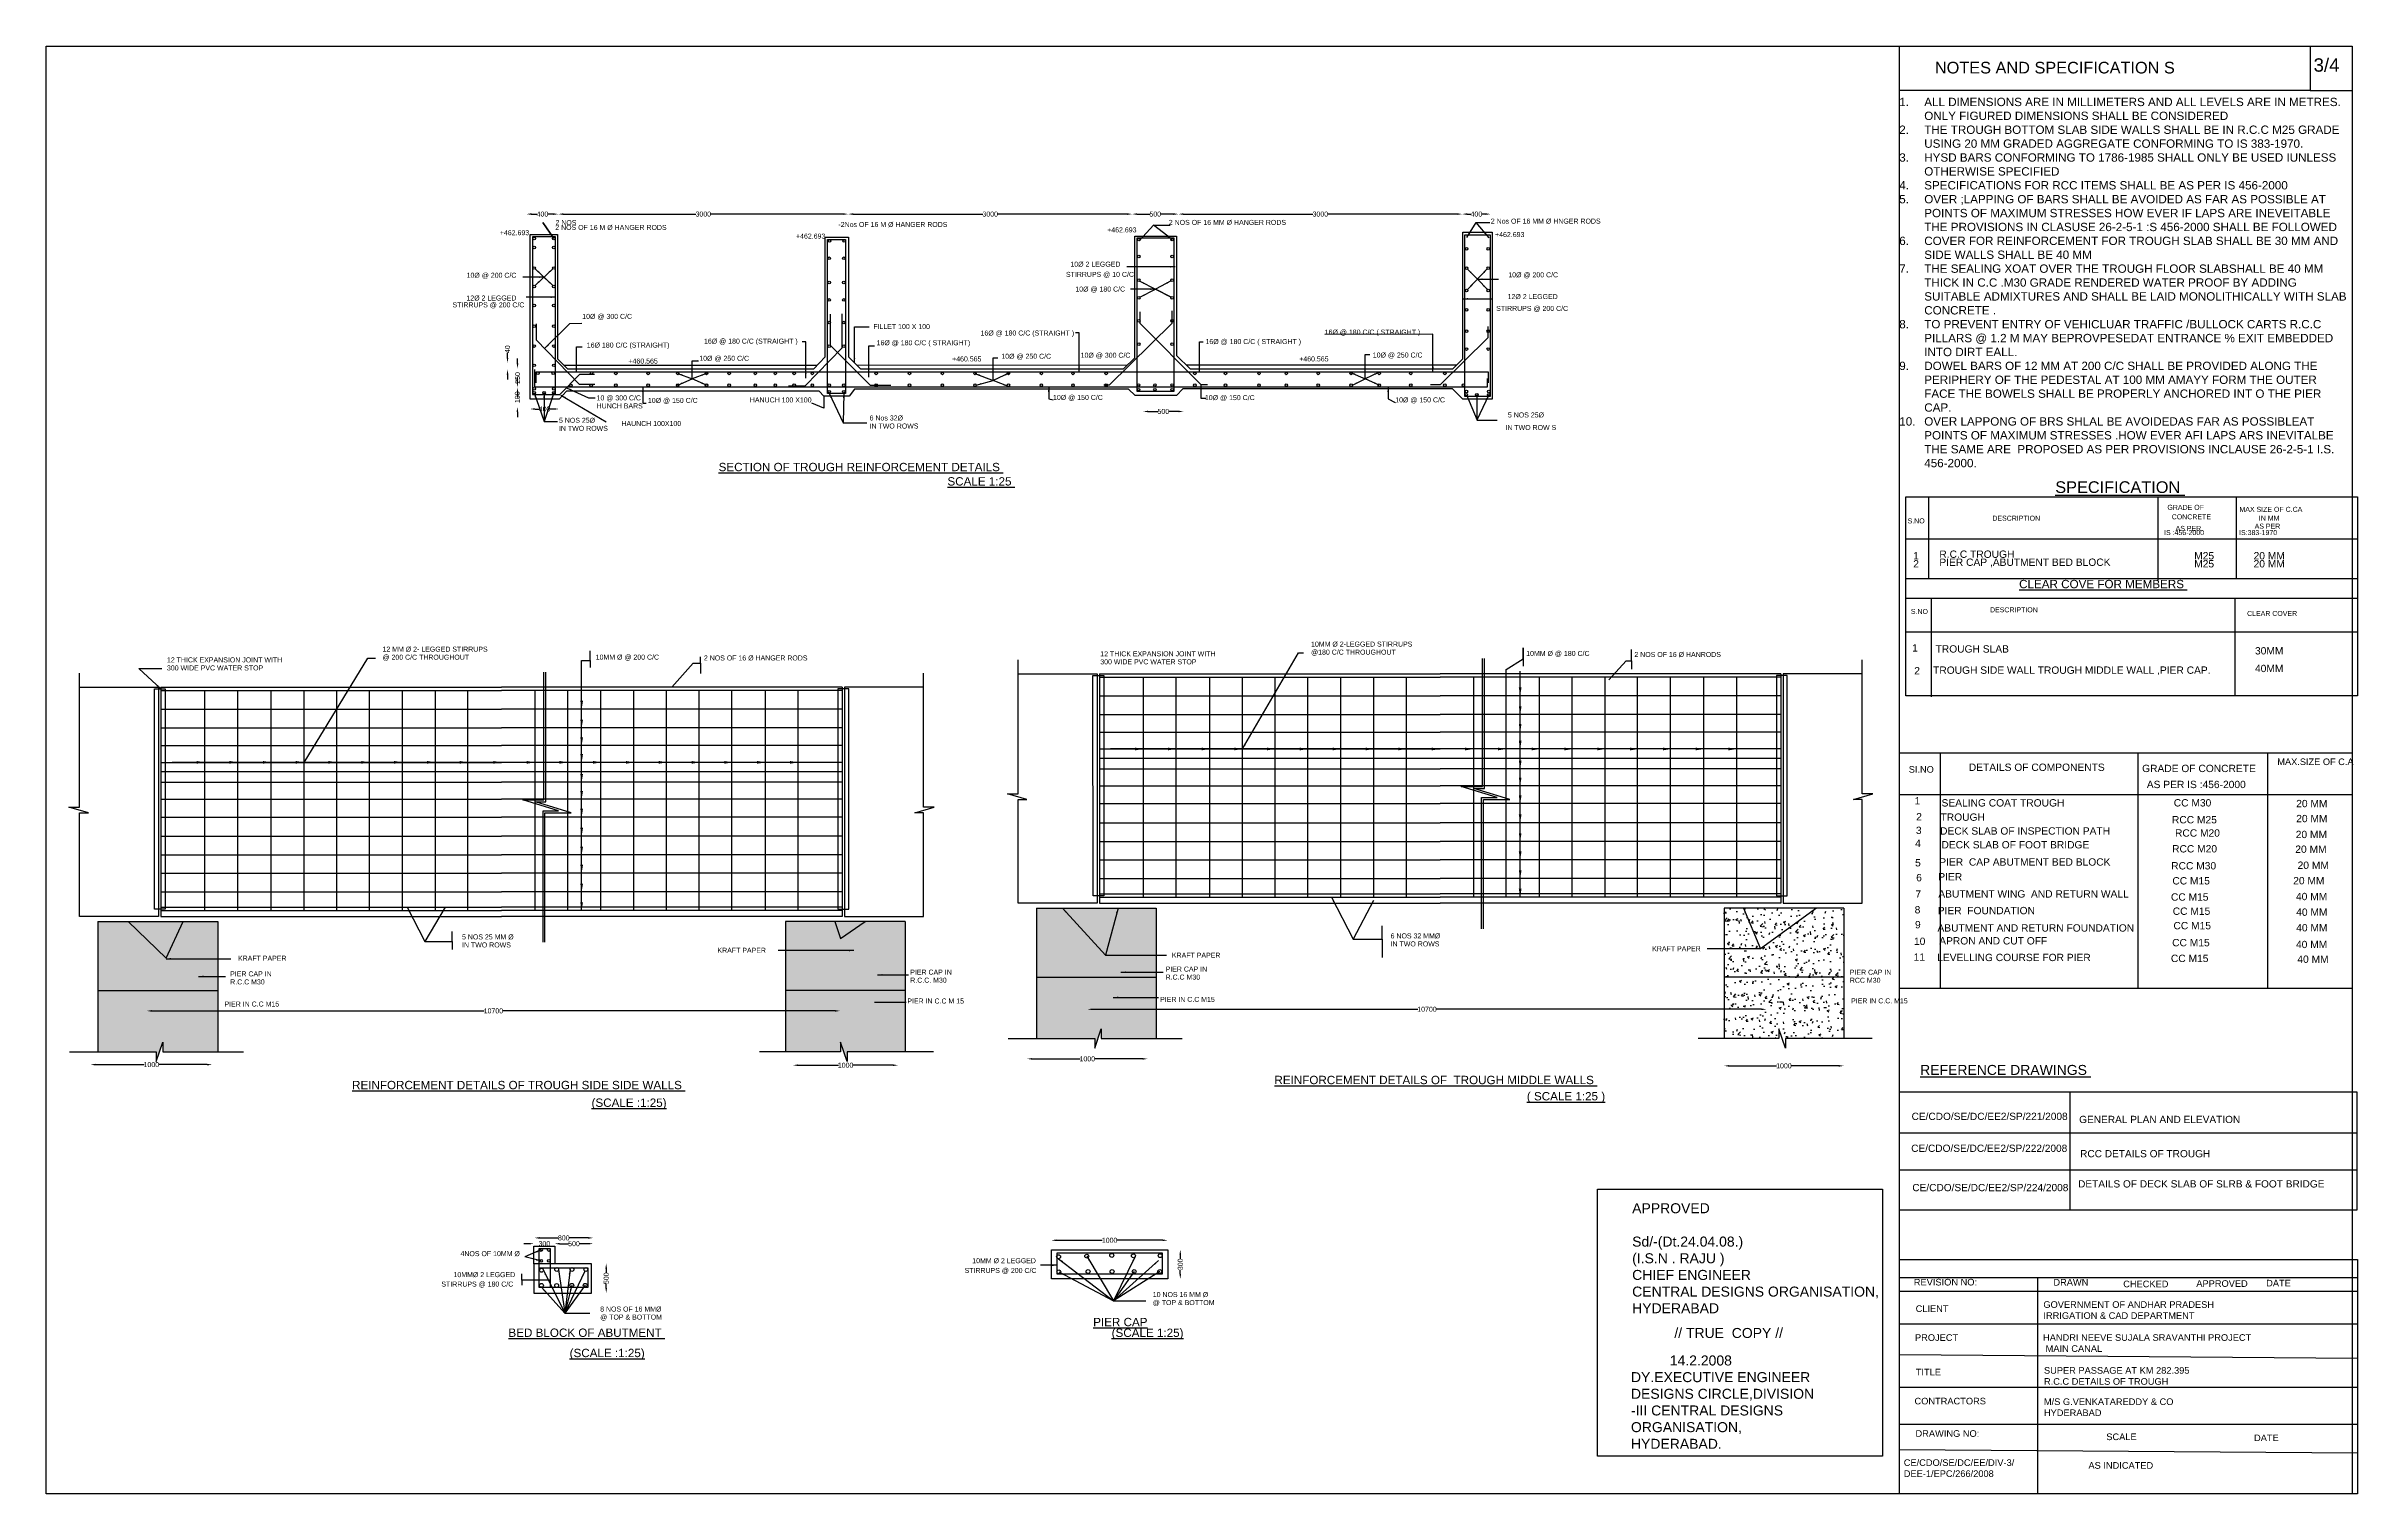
# Model space of a CAD drawing. Header units: millimetres. Extents: x 5124 to 2386449, y 2311 to 45646648.
# Drawn here: x 2379514 to 2386449, y 45642305 to 45646648 of the extents above.
import ezdxf

# ---------------------------------------------------------------- set-up
doc = ezdxf.new("R2010")
doc.units = ezdxf.units.MM
doc.header["$MEASUREMENT"] = 0
for name, color, linetype in [('DIMENSIONS', 7, 'Continuous'), ('DRAWING', 2, 'Continuous'), ('TEXT', 7, 'Continuous')]:
    doc.layers.add(name, color=color, linetype=linetype)
doc.styles.get("Standard").update_dxf_attribs({"font": 'arial.ttf', "height": 15})
doc.dimstyles.get("Standard").update_dxf_attribs({"dimtxt": 15, "dimasz": 15, "dimexe": 0.18, "dimexo": 0.0625, "dimgap": 0.09, "dimtad": 0, "dimdec": 0, "dimzin": 0, "dimdsep": 46, "dimtxsty": 'Standard', "dimcen": 0.09, "dimse1": 1, "dimse2": 1, "dimadec": 0, "dimazin": 0, "dimtfac": 1, "dimtdec": 0, "dimtofl": 0, "dimtmove": 0, "dimatfit": 3, "dimfxl": 1, "dimtolj": 1, "dimtzin": 0, "dimarcsym": 0})
pattern_1 = [(50, (0, 0), (71.72601826, -6.2752135), [7.5, -82.5]), (355, (0, 0), (-13.87513336, 75.21921337), [6, -66]), (100.4514, (5.98, -0.52), (57.85093817, 68.94395421), [6.374019, -70.1142112]), (46.1842, (0, 20), (106.72410486, -16.55190143), [11.25, -123.75]), (96.6356, (8.89, 18.62), (93.46627055, 97.4117871), [9.5610288, -105.1713]), (351.1842, (0, 20), (93.4661945, 97.4118601), [9, -99]), (21, (10, 15), (59.69070521, -40.26188907), [7.5, -82.5]), (326, (10, 15), (24.33153319, 72.5150045), [6, -66]), (71.4514, (14.974, 11.645), (84.02226286, 32.25304967), [6.374019, -70.1142112]), (37.5, (0, 0), (1.215985532, 33.289385383), [0, -65.2, 0, -67, 0, -66.25]), (7.5, (0, 0), (26.306953744, 39.441171188), [0, -38.2, 0, -63.7, 0, -25.25]), (327.5, (-22.3, 0), (53.382243617, -2.255487173), [0, -25, 0, -78, 0, -103.5]), (317.5, (-32.3, 0), (58.318616934, 10.010498233), [0, -32.5, 0, -51.8, 0, -73.5])]

# ---------------------------------------------------------------- blocks, each defined once
blk = doc.blocks.new('*D54')
at = {"layer": 'Defpoints', "color": 0, "transparency": 16777216}
for p in [(2380955.3, 45646149.3), (2381050.5, 45646149.3), (2381050.5, 45646143.9)]:
    blk.add_point(p, dxfattribs=at)
at = {"layer": 'TEXT', "color": 0, "lineweight": -2, "transparency": 16777216}
for p, q in [((2380970.3, 45646143.9), (2380985.9, 45646143.9)), ((2381035.5, 45646143.9), (2381019.8, 45646143.9))]:
    blk.add_line(p, q, dxfattribs=at)
at = {"layer": 'TEXT', "color": 0, "transparency": 16777216}
for points in [[(2380970.3, 45646146.4), (2380970.3, 45646141.4), (2380955.3, 45646143.9)], [(2381035.5, 45646146.4), (2381035.5, 45646141.4), (2381050.5, 45646143.9)]]:
    blk.add_solid(points, dxfattribs=at)
at = {"layer": 'TEXT', "color": 0, "transparency": 16777216, "insert": (2381002.9, 45646143.9), "char_height": 15, "attachment_point": 5}
blk.add_mtext('\\A1;400', dxfattribs=at)
blk = doc.blocks.new('*D55')
at = {"layer": 'Defpoints', "color": 0, "transparency": 16777216}
for p in [(2381050.5, 45646143.9), (2381920.5, 45646143.9), (2381920.5, 45646143.9)]:
    blk.add_point(p, dxfattribs=at)
at = {"layer": 'TEXT', "color": 0, "lineweight": -2, "transparency": 16777216}
for p, q in [((2381065.5, 45646143.9), (2381463, 45646143.9)), ((2381905.5, 45646143.9), (2381508, 45646143.9))]:
    blk.add_line(p, q, dxfattribs=at)
at = {"layer": 'TEXT', "color": 0, "transparency": 16777216}
for points in [[(2381065.5, 45646146.4), (2381065.5, 45646141.4), (2381050.5, 45646143.9)], [(2381905.5, 45646146.4), (2381905.5, 45646141.4), (2381920.5, 45646143.9)]]:
    blk.add_solid(points, dxfattribs=at)
at = {"layer": 'TEXT', "color": 0, "transparency": 16777216, "insert": (2381485.5, 45646143.9), "char_height": 15, "attachment_point": 5}
blk.add_mtext('\\A1;3000', dxfattribs=at)
blk = doc.blocks.new('*D56')
at = {"layer": 'Defpoints', "color": 0, "transparency": 16777216}
for p in [(2381920.5, 45646143.9), (2382772, 45646143.9), (2382772, 45646143.9)]:
    blk.add_point(p, dxfattribs=at)
at = {"layer": 'TEXT', "color": 0, "lineweight": -2, "transparency": 16777216}
for p, q in [((2381935.5, 45646143.9), (2382323.8, 45646143.9)), ((2382757, 45646143.9), (2382368.7, 45646143.9))]:
    blk.add_line(p, q, dxfattribs=at)
at = {"layer": 'TEXT', "color": 0, "transparency": 16777216}
for points in [[(2381935.5, 45646146.4), (2381935.5, 45646141.4), (2381920.5, 45646143.9)], [(2382757, 45646146.4), (2382757, 45646141.4), (2382772, 45646143.9)]]:
    blk.add_solid(points, dxfattribs=at)
at = {"layer": 'TEXT', "color": 0, "transparency": 16777216, "insert": (2382346.3, 45646143.9), "char_height": 15, "attachment_point": 5}
blk.add_mtext('\\A1;3000', dxfattribs=at)
blk = doc.blocks.new('*D57')
at = {"layer": 'Defpoints', "color": 0, "transparency": 16777216}
for p in [(2382772, 45646143.9), (2382910.9, 45646143.9), (2382910.9, 45646143.9)]:
    blk.add_point(p, dxfattribs=at)
at = {"layer": 'TEXT', "color": 0, "lineweight": -2, "transparency": 16777216}
for p, q in [((2382787, 45646143.9), (2382824.8, 45646143.9)), ((2382895.9, 45646143.9), (2382858.1, 45646143.9))]:
    blk.add_line(p, q, dxfattribs=at)
at = {"layer": 'TEXT', "color": 0, "transparency": 16777216}
for points in [[(2382787, 45646146.4), (2382787, 45646141.4), (2382772, 45646143.9)], [(2382895.9, 45646146.4), (2382895.9, 45646141.4), (2382910.9, 45646143.9)]]:
    blk.add_solid(points, dxfattribs=at)
at = {"layer": 'TEXT', "color": 0, "transparency": 16777216, "insert": (2382841.5, 45646143.9), "char_height": 15, "attachment_point": 5}
blk.add_mtext('\\A1;500', dxfattribs=at)
blk = doc.blocks.new('*D58')
at = {"layer": 'Defpoints', "color": 0, "transparency": 16777216}
for p in [(2382910.9, 45646143.9), (2383762.6, 45646143.9), (2383762.6, 45646143.9)]:
    blk.add_point(p, dxfattribs=at)
at = {"layer": 'TEXT', "color": 0, "lineweight": -2, "transparency": 16777216}
for p, q in [((2382925.9, 45646143.9), (2383314.3, 45646143.9)), ((2383747.6, 45646143.9), (2383359.2, 45646143.9))]:
    blk.add_line(p, q, dxfattribs=at)
at = {"layer": 'TEXT', "color": 0, "transparency": 16777216}
for points in [[(2382925.9, 45646146.4), (2382925.9, 45646141.4), (2382910.9, 45646143.9)], [(2383747.6, 45646146.4), (2383747.6, 45646141.4), (2383762.6, 45646143.9)]]:
    blk.add_solid(points, dxfattribs=at)
at = {"layer": 'TEXT', "color": 0, "transparency": 16777216, "insert": (2383336.8, 45646143.9), "char_height": 15, "attachment_point": 5}
blk.add_mtext('\\A1;3000', dxfattribs=at)
blk = doc.blocks.new('*D59')
at = {"layer": 'Defpoints', "color": 0, "transparency": 16777216}
for p in [(2383762.6, 45646143.9), (2383847.6, 45646143.9), (2383847.6, 45646143.9)]:
    blk.add_point(p, dxfattribs=at)
at = {"layer": 'TEXT', "color": 0, "lineweight": -2, "transparency": 16777216}
for p, q in [((2383777.6, 45646143.9), (2383788.2, 45646143.9)), ((2383832.6, 45646143.9), (2383822.1, 45646143.9))]:
    blk.add_line(p, q, dxfattribs=at)
at = {"layer": 'TEXT', "color": 0, "transparency": 16777216}
for points in [[(2383777.6, 45646146.4), (2383777.6, 45646141.4), (2383762.6, 45646143.9)], [(2383832.6, 45646146.4), (2383832.6, 45646141.4), (2383847.6, 45646143.9)]]:
    blk.add_solid(points, dxfattribs=at)
at = {"layer": 'TEXT', "color": 0, "transparency": 16777216, "insert": (2383805.1, 45646143.9), "char_height": 15, "attachment_point": 5}
blk.add_mtext('\\A1;400', dxfattribs=at)
blk = doc.blocks.new('*D60')
at = {"layer": 'Defpoints', "color": 0, "transparency": 16777216}
for p in [(2382805, 45645550.4), (2382926.3, 45645551.7), (2382926.3, 45645550.4)]:
    blk.add_point(p, dxfattribs=at)
at = {"layer": 'TEXT', "color": 0, "lineweight": -2, "transparency": 16777216}
for p, q in [((2382820, 45645551.7), (2382849, 45645551.7)), ((2382911.3, 45645551.7), (2382882.3, 45645551.7))]:
    blk.add_line(p, q, dxfattribs=at)
at = {"layer": 'TEXT', "color": 0, "transparency": 16777216}
for points in [[(2382820, 45645554.2), (2382820, 45645549.2), (2382805, 45645551.7)], [(2382911.3, 45645554.2), (2382911.3, 45645549.2), (2382926.3, 45645551.7)]]:
    blk.add_solid(points, dxfattribs=at)
at = {"layer": 'TEXT', "color": 0, "transparency": 16777216, "insert": (2382865.7, 45645551.7), "char_height": 15, "attachment_point": 5}
blk.add_mtext('\\A1;500', dxfattribs=at)
blk = doc.blocks.new('*D61')
at = {"layer": 'Defpoints', "color": 0, "transparency": 16777216}
for p in [(2380965.7, 45645588.6), (2381052.7, 45645588.6), (2381052.7, 45645559.1)]:
    blk.add_point(p, dxfattribs=at)
at = {"layer": 'TEXT', "color": 0, "lineweight": -2, "transparency": 16777216}
for p, q in [((2380980.7, 45645559.1), (2380992.3, 45645559.1)), ((2381037.7, 45645559.1), (2381026.1, 45645559.1))]:
    blk.add_line(p, q, dxfattribs=at)
at = {"layer": 'TEXT', "color": 0, "transparency": 16777216}
for points in [[(2380980.7, 45645561.6), (2380980.7, 45645556.6), (2380965.7, 45645559.1)], [(2381037.7, 45645561.6), (2381037.7, 45645556.6), (2381052.7, 45645559.1)]]:
    blk.add_solid(points, dxfattribs=at)
at = {"layer": 'TEXT', "color": 0, "transparency": 16777216, "insert": (2381009.2, 45645559.1), "char_height": 15, "attachment_point": 5}
blk.add_mtext('\\A1;400', dxfattribs=at)
blk = doc.blocks.new('*D62')
at = {"layer": 'Defpoints', "color": 0, "transparency": 16777216}
for p in [(2380896.3, 45645697.5), (2380898.1, 45645697.5), (2380896.3, 45645677.2)]:
    blk.add_point(p, dxfattribs=at)
at = {"layer": 'TEXT', "color": 0, "lineweight": -2, "transparency": 16777216}
for p, q in [((2380898.1, 45645712.5), (2380898.1, 45645727.5)), ((2380898.1, 45645662.2), (2380898.1, 45645647.2))]:
    blk.add_line(p, q, dxfattribs=at)
at = {"layer": 'TEXT', "color": 0, "transparency": 16777216}
for points in [[(2380895.6, 45645712.5), (2380900.6, 45645712.5), (2380898.1, 45645697.5)], [(2380895.6, 45645662.2), (2380900.6, 45645662.2), (2380898.1, 45645677.2)]]:
    blk.add_solid(points, dxfattribs=at)
at = {"layer": 'TEXT', "color": 0, "transparency": 16777216, "insert": (2380898.1, 45645738.6), "char_height": 15, "attachment_point": 5, "rotation": 90}
blk.add_mtext('\\A1;40', dxfattribs=at)
blk = doc.blocks.new('*D63')
at = {"layer": 'Defpoints', "color": 0, "transparency": 16777216}
for p in [(2380919.7, 45645680.7), (2380919.7, 45645623.9), (2380928.1, 45645680.7)]:
    blk.add_point(p, dxfattribs=at)
at = {"layer": 'TEXT', "color": 0, "lineweight": -2, "transparency": 16777216}
for p, q in [((2380928.1, 45645695.7), (2380928.1, 45645710.7)), ((2380928.1, 45645608.9), (2380928.1, 45645593.9))]:
    blk.add_line(p, q, dxfattribs=at)
at = {"layer": 'TEXT', "color": 0, "transparency": 16777216}
for points in [[(2380925.6, 45645695.7), (2380930.6, 45645695.7), (2380928.1, 45645680.7)], [(2380925.6, 45645608.9), (2380930.6, 45645608.9), (2380928.1, 45645623.9)]]:
    blk.add_solid(points, dxfattribs=at)
at = {"layer": 'TEXT', "color": 0, "transparency": 16777216, "insert": (2380928.1, 45645652.3), "char_height": 15, "attachment_point": 5, "rotation": 90}
blk.add_mtext('\\A1;250', dxfattribs=at)
blk = doc.blocks.new('*D64')
at = {"layer": 'Defpoints', "color": 0, "transparency": 16777216}
for p in [(2380928.1, 45645623.9), (2380927.7, 45645565.1), (2380928.1, 45645565.1)]:
    blk.add_point(p, dxfattribs=at)
at = {"layer": 'TEXT', "color": 0, "lineweight": -2, "transparency": 16777216}
for p, q in [((2380927.7, 45645638.9), (2380927.7, 45645653.9)), ((2380927.7, 45645550.1), (2380927.7, 45645535.1))]:
    blk.add_line(p, q, dxfattribs=at)
at = {"layer": 'TEXT', "color": 0, "transparency": 16777216}
for points in [[(2380925.2, 45645638.9), (2380930.2, 45645638.9), (2380927.7, 45645623.9)], [(2380925.2, 45645550.1), (2380930.2, 45645550.1), (2380927.7, 45645565.1)]]:
    blk.add_solid(points, dxfattribs=at)
at = {"layer": 'TEXT', "color": 0, "transparency": 16777216, "insert": (2380927.7, 45645594.5), "char_height": 15, "attachment_point": 5, "rotation": 90}
blk.add_mtext('\\A1;100', dxfattribs=at)
blk = doc.blocks.new('*D65')
at = {"layer": 'Defpoints', "color": 0, "transparency": 16777216}
for p in [(2379647, 45643593), (2380011.9, 45643593), (2380011.9, 45643592.1)]:
    blk.add_point(p, dxfattribs=at)
at = {"layer": 'TEXT', "color": 0, "lineweight": -2, "transparency": 16777216}
for p, q in [((2379662, 45643592.1), (2379807.7, 45643592.1)), ((2379996.9, 45643592.1), (2379851.2, 45643592.1))]:
    blk.add_line(p, q, dxfattribs=at)
at = {"layer": 'TEXT', "color": 0, "transparency": 16777216}
for points in [[(2379662, 45643594.6), (2379662, 45643589.6), (2379647, 45643592.1)], [(2379996.9, 45643594.6), (2379996.9, 45643589.6), (2380011.9, 45643592.1)]]:
    blk.add_solid(points, dxfattribs=at)
at = {"layer": 'TEXT', "color": 0, "transparency": 16777216, "insert": (2379829.4, 45643592.1), "char_height": 15, "attachment_point": 5}
blk.add_mtext('\\A1;1000', dxfattribs=at)
blk = doc.blocks.new('*D66')
at = {"layer": 'Defpoints', "color": 0, "transparency": 16777216}
for p in [(2381755, 45643589.4), (2382069.8, 45643590.3), (2382069.8, 45643589.4)]:
    blk.add_point(p, dxfattribs=at)
at = {"layer": 'TEXT', "color": 0, "lineweight": -2, "transparency": 16777216}
for p, q in [((2381770, 45643590.3), (2381890.7, 45643590.3)), ((2382054.8, 45643590.3), (2381934.2, 45643590.3))]:
    blk.add_line(p, q, dxfattribs=at)
at = {"layer": 'TEXT', "color": 0, "transparency": 16777216}
for points in [[(2381770, 45643592.8), (2381770, 45643587.8), (2381755, 45643590.3)], [(2382054.8, 45643592.8), (2382054.8, 45643587.8), (2382069.8, 45643590.3)]]:
    blk.add_solid(points, dxfattribs=at)
at = {"layer": 'TEXT', "color": 0, "transparency": 16777216, "insert": (2381912.4, 45643590.3), "char_height": 15, "attachment_point": 5}
blk.add_mtext('\\A1;1000', dxfattribs=at)
blk = doc.blocks.new('*D67')
at = {"layer": 'Defpoints', "color": 0, "transparency": 16777216}
for p in [(2382457, 45643601.5), (2382818.4, 45643609.4), (2382818.4, 45643601.5)]:
    blk.add_point(p, dxfattribs=at)
at = {"layer": 'TEXT', "color": 0, "lineweight": -2, "transparency": 16777216}
for p, q in [((2382472, 45643609.4), (2382615.9, 45643609.4)), ((2382803.4, 45643609.4), (2382659.5, 45643609.4))]:
    blk.add_line(p, q, dxfattribs=at)
at = {"layer": 'TEXT', "color": 0, "transparency": 16777216}
for points in [[(2382472, 45643611.9), (2382472, 45643606.9), (2382457, 45643609.4)], [(2382803.4, 45643611.9), (2382803.4, 45643606.9), (2382818.4, 45643609.4)]]:
    blk.add_solid(points, dxfattribs=at)
at = {"layer": 'TEXT', "color": 0, "transparency": 16777216, "insert": (2382637.7, 45643609.4), "char_height": 15, "attachment_point": 5}
blk.add_mtext('\\A1;1000', dxfattribs=at)
blk = doc.blocks.new('*D68')
at = {"layer": 'Defpoints', "color": 0, "transparency": 16777216}
for p in [(2382638.2, 45643755.6), (2384675.3, 45643758.1), (2384675.3, 45643755.6)]:
    blk.add_point(p, dxfattribs=at)
at = {"layer": 'TEXT', "color": 0, "lineweight": -2, "transparency": 16777216}
for p, q in [((2382653.2, 45643758.1), (2383629.2, 45643758.1)), ((2384660.3, 45643758.1), (2383684.4, 45643758.1))]:
    blk.add_line(p, q, dxfattribs=at)
at = {"layer": 'TEXT', "color": 0, "transparency": 16777216}
for points in [[(2382653.2, 45643760.6), (2382653.2, 45643755.6), (2382638.2, 45643758.1)], [(2384660.3, 45643760.6), (2384660.3, 45643755.6), (2384675.3, 45643758.1)]]:
    blk.add_solid(points, dxfattribs=at)
at = {"layer": 'TEXT', "color": 0, "transparency": 16777216, "insert": (2383656.8, 45643758.1), "char_height": 15, "attachment_point": 5}
blk.add_mtext('\\A1;10700', dxfattribs=at)
blk = doc.blocks.new('*D69')
at = {"layer": 'Defpoints', "color": 0, "transparency": 16777216}
for p in [(2379815.9, 45643751.9), (2381895.5, 45643753.3), (2381895.5, 45643751.9)]:
    blk.add_point(p, dxfattribs=at)
at = {"layer": 'TEXT', "color": 0, "lineweight": -2, "transparency": 16777216}
for p, q in [((2379830.9, 45643753.3), (2380828.1, 45643753.3)), ((2381880.5, 45643753.3), (2380883.3, 45643753.3))]:
    blk.add_line(p, q, dxfattribs=at)
at = {"layer": 'TEXT', "color": 0, "transparency": 16777216}
for points in [[(2379830.9, 45643755.8), (2379830.9, 45643750.8), (2379815.9, 45643753.3)], [(2381880.5, 45643755.8), (2381880.5, 45643750.8), (2381895.5, 45643753.3)]]:
    blk.add_solid(points, dxfattribs=at)
at = {"layer": 'TEXT', "color": 0, "transparency": 16777216, "insert": (2380855.7, 45643753.3), "char_height": 15, "attachment_point": 5}
blk.add_mtext('\\A1;10700', dxfattribs=at)
blk = doc.blocks.new('*D70')
at = {"layer": 'Defpoints', "color": 0, "transparency": 16777216}
for p in [(2384548, 45643670.1), (2384907.3, 45643670.1), (2384907.3, 45643588.4)]:
    blk.add_point(p, dxfattribs=at)
at = {"layer": 'TEXT', "color": 0, "lineweight": -2, "transparency": 16777216}
for p, q in [((2384563, 45643588.4), (2384705.9, 45643588.4)), ((2384892.3, 45643588.4), (2384749.4, 45643588.4))]:
    blk.add_line(p, q, dxfattribs=at)
at = {"layer": 'TEXT', "color": 0, "transparency": 16777216}
for points in [[(2384563, 45643590.9), (2384563, 45643585.9), (2384548, 45643588.4)], [(2384892.3, 45643590.9), (2384892.3, 45643585.9), (2384907.3, 45643588.4)]]:
    blk.add_solid(points, dxfattribs=at)
at = {"layer": 'TEXT', "color": 0, "transparency": 16777216, "insert": (2384727.7, 45643588.4), "char_height": 15, "attachment_point": 5}
blk.add_mtext('\\A1;1000', dxfattribs=at)
blk = doc.blocks.new('*D71')
at = {"layer": 'Defpoints', "color": 0, "transparency": 16777216}
for p in [(2382878.9, 45643065.1), (2382530, 45643036.6), (2382878.9, 45643036.6)]:
    blk.add_point(p, dxfattribs=at)
at = {"layer": 'TEXT', "color": 0, "lineweight": -2, "transparency": 16777216}
for p, q in [((2382545, 45643065.1), (2382682.7, 45643065.1)), ((2382863.9, 45643065.1), (2382726.2, 45643065.1))]:
    blk.add_line(p, q, dxfattribs=at)
at = {"layer": 'TEXT', "color": 0, "transparency": 16777216}
for points in [[(2382545, 45643067.6), (2382545, 45643062.6), (2382530, 45643065.1)], [(2382863.9, 45643067.6), (2382863.9, 45643062.6), (2382878.9, 45643065.1)]]:
    blk.add_solid(points, dxfattribs=at)
at = {"layer": 'TEXT', "color": 0, "transparency": 16777216, "insert": (2382704.5, 45643065.1), "char_height": 15, "attachment_point": 5}
blk.add_mtext('\\A1;1000', dxfattribs=at)
blk = doc.blocks.new('*D72')
at = {"layer": 'Defpoints', "color": 0, "transparency": 16777216}
for p in [(2382878.9, 45643036.6), (2382874.8, 45642949.2), (2382916.6, 45642949.2)]:
    blk.add_point(p, dxfattribs=at)
at = {"layer": 'TEXT', "color": 0, "lineweight": -2, "transparency": 16777216}
for p, q in [((2382916.6, 45643021.6), (2382916.6, 45643009.5)), ((2382916.6, 45642964.2), (2382916.6, 45642976.3))]:
    blk.add_line(p, q, dxfattribs=at)
at = {"layer": 'TEXT', "color": 0, "transparency": 16777216}
for points in [[(2382914.1, 45643021.6), (2382919.1, 45643021.6), (2382916.6, 45643036.6)], [(2382914.1, 45642964.2), (2382919.1, 45642964.2), (2382916.6, 45642949.2)]]:
    blk.add_solid(points, dxfattribs=at)
at = {"layer": 'TEXT', "color": 0, "transparency": 16777216, "insert": (2382916.6, 45642992.9), "char_height": 15, "attachment_point": 5, "rotation": 90}
blk.add_mtext('\\A1;300', dxfattribs=at)
blk = doc.blocks.new('*D73')
at = {"layer": 'Defpoints', "color": 0, "transparency": 16777216}
for p in [(2380977.2, 45643047.4), (2381039.8, 45643054.9), (2381039.8, 45643047.4)]:
    blk.add_point(p, dxfattribs=at)
at = {"layer": 'TEXT', "color": 0, "lineweight": -2, "transparency": 16777216}
for p, q in [((2380962.2, 45643054.9), (2380947.2, 45643054.9)), ((2381054.8, 45643054.9), (2381069.8, 45643054.9))]:
    blk.add_line(p, q, dxfattribs=at)
at = {"layer": 'TEXT', "color": 0, "transparency": 16777216}
for points in [[(2380962.2, 45643057.4), (2380962.2, 45643052.4), (2380977.2, 45643054.9)], [(2381054.8, 45643057.4), (2381054.8, 45643052.4), (2381039.8, 45643054.9)]]:
    blk.add_solid(points, dxfattribs=at)
at = {"layer": 'TEXT', "color": 0, "transparency": 16777216, "insert": (2381008.5, 45643054.9), "char_height": 15, "attachment_point": 5}
blk.add_mtext('\\A1;300', dxfattribs=at)
blk = doc.blocks.new('*D74')
at = {"layer": 'Defpoints', "color": 0, "transparency": 16777216}
for p in [(2380979.1, 45643075.4), (2381154.8, 45643075.4), (2381154.8, 45643072.2)]:
    blk.add_point(p, dxfattribs=at)
at = {"layer": 'TEXT', "color": 0, "lineweight": -2, "transparency": 16777216}
for p, q in [((2380994.1, 45643072.2), (2381050.3, 45643072.2)), ((2381139.8, 45643072.2), (2381083.6, 45643072.2))]:
    blk.add_line(p, q, dxfattribs=at)
at = {"layer": 'TEXT', "color": 0, "transparency": 16777216}
for points in [[(2380994.1, 45643074.7), (2380994.1, 45643069.7), (2380979.1, 45643072.2)], [(2381139.8, 45643074.7), (2381139.8, 45643069.7), (2381154.8, 45643072.2)]]:
    blk.add_solid(points, dxfattribs=at)
at = {"layer": 'TEXT', "color": 0, "transparency": 16777216, "insert": (2381066.9, 45643072.2), "char_height": 15, "attachment_point": 5}
blk.add_mtext('\\A1;800', dxfattribs=at)
blk = doc.blocks.new('*D75')
at = {"layer": 'Defpoints', "color": 0, "transparency": 16777216}
for p in [(2381039.8, 45643054.9), (2381155.2, 45643054.9), (2381155.2, 45643054.8)]:
    blk.add_point(p, dxfattribs=at)
at = {"layer": 'TEXT', "color": 0, "lineweight": -2, "transparency": 16777216}
for p, q in [((2381054.8, 45643054.8), (2381080.9, 45643054.8)), ((2381140.2, 45643054.8), (2381114.2, 45643054.8))]:
    blk.add_line(p, q, dxfattribs=at)
at = {"layer": 'TEXT', "color": 0, "transparency": 16777216}
for points in [[(2381054.8, 45643057.3), (2381054.8, 45643052.3), (2381039.8, 45643054.8)], [(2381140.2, 45643057.3), (2381140.2, 45643052.3), (2381155.2, 45643054.8)]]:
    blk.add_solid(points, dxfattribs=at)
at = {"layer": 'TEXT', "color": 0, "transparency": 16777216, "insert": (2381097.5, 45643054.8), "char_height": 15, "attachment_point": 5}
blk.add_mtext('\\A1;500', dxfattribs=at)
blk = doc.blocks.new('*D76')
at = {"layer": 'Defpoints', "color": 0, "transparency": 16777216}
for p in [(2381149.6, 45642995.4), (2381194.2, 45642995.4), (2381149.6, 45642906.8)]:
    blk.add_point(p, dxfattribs=at)
at = {"layer": 'TEXT', "color": 0, "lineweight": -2, "transparency": 16777216}
for p, q in [((2381194.2, 45642980.4), (2381194.2, 45642967.7)), ((2381194.2, 45642921.8), (2381194.2, 45642934.5))]:
    blk.add_line(p, q, dxfattribs=at)
at = {"layer": 'TEXT', "color": 0, "transparency": 16777216}
for points in [[(2381191.7, 45642980.4), (2381196.7, 45642980.4), (2381194.2, 45642995.4)], [(2381191.7, 45642921.8), (2381196.7, 45642921.8), (2381194.2, 45642906.8)]]:
    blk.add_solid(points, dxfattribs=at)
at = {"layer": 'TEXT', "color": 0, "transparency": 16777216, "insert": (2381194.2, 45642951.1), "char_height": 15, "attachment_point": 5, "rotation": 90}
blk.add_mtext('\\A1;500', dxfattribs=at)

msp = doc.modelspace()

# ---------------------------------------------------------------- hatches: boundary and pattern name
at = {"layer": 'DRAWING'}
h = msp.add_hatch(dxfattribs=at)
h.set_pattern_fill('AR-CONC', color=0, scale=10, style=0)
h.set_pattern_definition(pattern_1)
h.paths.add_polyline_path([(2380028.5, 45644021.3), (2379669.2, 45644021.3), (2379669.2, 45643814.4), (2380028.5, 45643814.4)])
h.paths.add_polyline_path([(2380028.5, 45643814.4), (2379669.2, 45643814.4), (2379669.2, 45643630.1), (2379844, 45643630.1), (2379844, 45643601.6), (2379863.8, 45643659.1), (2379863.8, 45643630.1), (2380028.5, 45643630.1)])
h.paths.add_polyline_path([(2382091.4, 45644021.3), (2381732.2, 45644021.3), (2381732.2, 45643814.4), (2382091.4, 45643814.4)])
h.paths.add_polyline_path([(2382091.4, 45643814.4), (2381732.2, 45643814.4), (2381732.2, 45643630.1), (2381896.9, 45643630.1), (2381896.9, 45643659.1), (2381916.7, 45643601.6), (2381916.7, 45643630.1), (2382091.4, 45643630.1)])
h.paths.add_polyline_path([(2382844.4, 45644061.4), (2382485.1, 45644061.4), (2382485.1, 45643854.5), (2382844.4, 45643854.5)])
h.paths.add_polyline_path([(2382844.4, 45643854.5), (2382485.1, 45643854.5), (2382485.1, 45643670.1), (2382659.8, 45643670.1), (2382659.8, 45643641.6), (2382679.6, 45643699.1), (2382679.6, 45643670.1), (2382844.4, 45643670.1)])
h = msp.add_hatch(dxfattribs=at)
h.set_pattern_fill('AR-CONC', color=0, scale=10, style=0)
h.set_pattern_definition(pattern_1)
h.paths.add_polyline_path([(2384907.3, 45643854.5), (2384548, 45643854.5), (2384548, 45643670.1), (2384712.8, 45643670.1), (2384712.8, 45643699.1), (2384732.6, 45643641.6), (2384732.6, 45643670.1), (2384907.3, 45643670.1)])
h.paths.add_polyline_path([(2384907.3, 45644061.4), (2384548, 45644061.4), (2384548, 45643854.5), (2384907.3, 45643854.5)])

# ---------------------------------------------------------------- linework, layer by layer
at = {"layer": 'DIMENSIONS', "color": 0}
for points in [[(2385074.3, 45644527.3), (2386433, 45644527.3), (2386433, 45643820.7), (2385074.3, 45643820.7)], [(2385074.3, 45643510.5), (2386447, 45643510.5), (2386447, 45643155.5), (2385074.3, 45643155.5)]]:
    msp.add_lwpolyline(points, close=True, dxfattribs=at)
for points in [[(2385196.3, 45644527.3), (2385196.3, 45643820.7)], [(2385789.1, 45644527.3), (2385789.1, 45643820.7)], [(2386179.2, 45643820.7), (2386179.2, 45644527.3)], [(2385074.3, 45644403), (2386433, 45644403)], [(2385585.5, 45643510.5), (2385585.5, 45643155.5)], [(2385074.3, 45643387.3), (2386447, 45643387.3)], [(2386447, 45643275.2), (2385074.3, 45643275.2)]]:
    msp.add_lwpolyline(points, dxfattribs=at)
at = {"layer": 'DRAWING', "color": 0}
for points in [[(2379514.1, 45646647.5), (2386433, 45646647.5), (2386433, 45642304.6), (2379514.1, 45642304.6)], [(2381042.1, 45646075.8), (2380972.9, 45646075.8), (2380972.9, 45645602.4), (2381042.1, 45645602.4)], [(2381858.5, 45646068), (2381912, 45646068), (2381912, 45645605.3), (2381858.5, 45645605.3)], [(2382787, 45646072.6), (2382897.3, 45646072.6), (2382897.3, 45645612), (2382787, 45645612)], [(2383770.2, 45646081.2), (2383846.1, 45646081.2), (2383846.1, 45645597.1), (2383770.2, 45645597.1)], [(2379851.2, 45644724.5), (2379851.2, 45644036.6), (2379614.1, 45644036.6), (2379614.1, 45644347.7), (2379640.4, 45644347.7), (2379582.1, 45644364.8), (2379614.1, 45644364.8), (2379614.1, 45644724.4)], [(2381909.4, 45644724.5), (2381909.4, 45644036.6), (2382146.5, 45644036.6), (2382146.5, 45644347.7), (2382120.2, 45644347.7), (2382178.6, 45644364.8), (2382146.5, 45644364.8), (2382146.5, 45644724.4)], [(2382667.1, 45644764.6), (2382667.1, 45644076.7), (2382430, 45644076.7), (2382430, 45644387.7), (2382456.3, 45644387.7), (2382397.9, 45644404.8), (2382430, 45644404.8), (2382430, 45644764.5)], [(2384725.3, 45644764.6), (2384725.3, 45644076.7), (2384962.4, 45644076.7), (2384962.4, 45644387.7), (2384936.1, 45644387.7), (2384994.5, 45644404.8), (2384962.4, 45644404.8), (2384962.4, 45644764.5)], [(2380977.2, 45643047.4), (2381039.8, 45643047.4), (2381039.8, 45642994.6), (2380977.2, 45642994.6)], [(2382530, 45643036.6), (2382878.9, 45643036.6), (2382878.9, 45642949.2), (2382530, 45642949.2)], [(2382862.8, 45643026.3), (2382546.1, 45643026.3), (2382546.1, 45642964.5), (2382862.8, 45642964.5)], [(2380993.4, 45642982.9), (2381138.8, 45642982.9), (2381138.8, 45642923.2), (2380993.4, 45642923.2)]]:
    msp.add_lwpolyline(points, close=True, dxfattribs=at)
for points in [[(2380965.7, 45645588.6), (2380965.7, 45646082.2), (2381048.5, 45646082.2), (2381048.5, 45645709.2), (2381077.6, 45645679.8), (2381817.4, 45645679.8), (2381851.3, 45645715.2), (2381851.3, 45646074.2), (2381921.3, 45646074.2), (2381921.3, 45645715.3), (2381956.8, 45645679.8), (2382746.3, 45645679.8), (2382780.2, 45645713), (2382780.2, 45646078), (2382905.7, 45646078), (2382905.7, 45645719.3), (2382945.9, 45645679.8), (2383734.8, 45645679.8), (2383764.6, 45645709.2), (2383764.6, 45646089.5), (2383852.2, 45646089.5), (2383852.2, 45645589.1), (2383763.9, 45645589.1), (2383733.6, 45645619.3), (2382924, 45645619.3), (2382905.4, 45645600), (2382781.2, 45645600), (2382761.3, 45645618.3), (2381939.6, 45645618.3), (2381922.8, 45645597.8), (2381847.5, 45645597.8), (2381833.1, 45645613.1), (2381074.9, 45645613.1), (2381052.7, 45645588.6), (2380965.7, 45645588.6)], [(2381741.6, 45645628.6), (2381790.8, 45645628.6), (2381902.6, 45645742.3), (2381902.6, 45645844.9)], [(2381866.5, 45645843.5), (2381866.5, 45645750.5), (2381986.6, 45645630.6), (2382048.5, 45645630.6)], [(2382890.9, 45645853.2), (2382890.9, 45645815.5), (2382703, 45645630.6), (2382687.6, 45645630.6)], [(2382795.6, 45645850.2), (2382795.6, 45645816.6), (2382978.7, 45645632.4), (2382998.3, 45645632.4)], [(2380983.6, 45645814.2), (2380983.6, 45645766.7)], [(2380983.6, 45645766.7), (2381113.3, 45645634.1), (2381159.8, 45645634.1)], [(2383839.7, 45645806.9), (2383839.7, 45645772.5), (2383696.8, 45645631.9), (2383667.1, 45645631.9)], [(2380979.3, 45645677.8), (2380979.3, 45645625.6), (2383838.2, 45645625.6), (2383838.2, 45645650.6)], [(2380984, 45645637.6), (2380984, 45645671.1)], [(2380984, 45645671.1), (2383840.6, 45645671.1), (2383840.6, 45645637.8)], [(2381042.1, 45645602.4), (2381055.4, 45645602.4), (2381114.9, 45645663.5), (2381158.7, 45645663.5)], [(2381827, 45645689.8), (2381068, 45645689.5)], [(2382757, 45645690.3), (2381946.7, 45645689.9)], [(2383745.9, 45645690.7), (2382935.2, 45645690.3)], [(2382430, 45644764.5), (2382430, 45644807)], [(2383820.7, 45643999.3), (2383820.7, 45644393.5), (2383867.2, 45644393.5), (2383759.8, 45644426.7), (2383823.1, 45644426.7), (2383823.1, 45644810.1)], [(2383826.4, 45643999.3), (2383826.4, 45644387.7), (2383905, 45644387.7), (2383797.7, 45644420.9), (2383828.9, 45644420.9), (2383828.9, 45644810.1)], [(2384962.4, 45644764.5), (2384962.4, 45644807)], [(2379614.1, 45644724.4), (2379614.1, 45644766.9)], [(2379858.3, 45644724.5), (2379858.3, 45644036.6), (2380880.3, 45644036.6)], [(2379858.3, 45644724.5), (2380880.3, 45644724.5)], [(2381902.4, 45644724.5), (2381902.4, 45644036.6), (2380880.3, 45644036.6)], [(2381902.4, 45644724.5), (2380880.3, 45644724.5)], [(2381004.8, 45643959.2), (2381004.8, 45644353.4), (2381051.3, 45644353.4), (2380944, 45644386.6), (2381007.3, 45644386.6), (2381007.3, 45644770)], [(2381010.5, 45643959.2), (2381010.5, 45644347.7), (2381089.2, 45644347.7), (2380981.8, 45644380.9), (2381013, 45644380.9), (2381013, 45644770)], [(2381120.5, 45644054.5), (2381120.5, 45644724.5)], [(2382146.5, 45644724.4), (2382146.5, 45644766.9)], [(2382654.7, 45644759.2), (2382687.1, 45644759.2), (2382687.1, 45644098.4), (2382654.8, 45644098.4), (2382654.7, 45644759.2)], [(2382674.1, 45644764.6), (2382674.1, 45644076.7), (2383696.2, 45644076.7)], [(2382674.1, 45644764.6), (2383696.2, 45644764.6)], [(2382674.1, 45644754.5), (2383696.2, 45644754.5)], [(2382806, 45644094.6), (2382806, 45644754.5)], [(2382904.5, 45644094.6), (2382904.5, 45644754.5)], [(2383005.3, 45644094.6), (2383005.3, 45644754.5)], [(2383103.7, 45644094.6), (2383103.7, 45644754.5)], [(2383201.3, 45644094.6), (2383201.3, 45644754.5)], [(2383299.8, 45644094.6), (2383299.8, 45644754.5)], [(2383398.5, 45644094.6), (2383398.5, 45644754.5)], [(2383497.7, 45644094.6), (2383497.7, 45644754.5)], [(2383595.4, 45644094.6), (2383595.4, 45644754.5)], [(2384718.3, 45644764.6), (2384718.3, 45644076.7), (2383696.2, 45644076.7)], [(2384718.3, 45644764.6), (2383696.2, 45644764.6)], [(2384718.3, 45644754.5), (2383696.2, 45644754.5)], [(2383797, 45644094.6), (2383797, 45644754.5)], [(2383894.7, 45644094.6), (2383894.7, 45644754.5)], [(2383936.4, 45644094.6), (2383936.4, 45644764.6)], [(2383993.9, 45644094.6), (2383993.9, 45644754.5)], [(2384092.6, 45644094.6), (2384092.6, 45644754.5)], [(2384191.1, 45644094.6), (2384191.1, 45644754.5)], [(2384288.7, 45644094.6), (2384288.7, 45644754.5)], [(2384387.1, 45644094.6), (2384387.1, 45644754.5)], [(2384487.9, 45644094.6), (2384487.9, 45644754.5)], [(2384586.4, 45644094.6), (2384586.4, 45644754.5)], [(2384737.7, 45644759.2), (2384705.3, 45644759.2), (2384705.3, 45644098.4), (2384737.6, 45644098.4), (2384737.7, 45644759.2)], [(2379838.8, 45644719.2), (2379871.2, 45644719.2), (2379871.2, 45644058.4), (2379839, 45644058.4), (2379838.8, 45644719.2)], [(2379858.3, 45644714.5), (2380880.3, 45644714.5)], [(2379858.3, 45644658.6), (2380880.3, 45644658.6)], [(2379990.1, 45644054.5), (2379990.1, 45644714.5)], [(2380088.6, 45644054.5), (2380088.6, 45644714.5)], [(2380189.4, 45644054.5), (2380189.4, 45644714.5)], [(2380287.8, 45644054.5), (2380287.8, 45644714.5)], [(2380385.5, 45644054.5), (2380385.5, 45644714.5)], [(2380483.9, 45644054.5), (2380483.9, 45644714.5)], [(2380582.6, 45644054.5), (2380582.6, 45644714.5)], [(2380681.9, 45644054.5), (2380681.9, 45644714.5)], [(2380779.5, 45644054.5), (2380779.5, 45644714.5)], [(2381902.4, 45644714.5), (2380880.3, 45644714.5)], [(2381902.4, 45644658.6), (2380880.3, 45644658.6)], [(2380981.1, 45644054.5), (2380981.1, 45644714.5)], [(2381078.8, 45644054.5), (2381078.8, 45644714.5)], [(2381178, 45644054.5), (2381178, 45644714.5)], [(2381276.7, 45644054.5), (2381276.7, 45644714.5)], [(2381375.2, 45644054.5), (2381375.2, 45644714.5)], [(2381472.8, 45644054.5), (2381472.8, 45644714.5)], [(2381571.3, 45644054.5), (2381571.3, 45644714.5)], [(2381672.1, 45644054.5), (2381672.1, 45644714.5)], [(2381770.5, 45644054.5), (2381770.5, 45644714.5)], [(2381921.9, 45644719.2), (2381889.5, 45644719.2), (2381889.5, 45644058.4), (2381921.7, 45644058.4), (2381921.9, 45644719.2)], [(2382674.1, 45644698.7), (2383696.2, 45644698.7)], [(2384718.3, 45644698.7), (2383696.2, 45644698.7)], [(2379858.3, 45644602.2), (2380880.3, 45644602.2)], [(2381902.4, 45644602.2), (2380880.3, 45644602.2)], [(2382674.1, 45644642.3), (2383696.2, 45644642.3)], [(2382674.1, 45644589.5), (2383696.2, 45644589.5)], [(2384718.3, 45644642.3), (2383696.2, 45644642.3)], [(2384718.3, 45644589.5), (2383696.2, 45644589.5)], [(2379858.3, 45644549.5), (2380880.3, 45644549.5)], [(2381902.4, 45644549.5), (2380880.3, 45644549.5)], [(2382674.1, 45644539.1), (2383696.2, 45644539.1)], [(2384718.3, 45644539.1), (2383696.2, 45644539.1)], [(2379858.3, 45644499), (2380880.3, 45644499)], [(2379858.3, 45644471.9), (2381902.4, 45644471.9)], [(2381902.4, 45644499), (2380880.3, 45644499)], [(2382674.1, 45644511.9), (2384718.3, 45644511.9)], [(2382674.1, 45644479.3), (2383696.2, 45644479.3)], [(2384718.3, 45644479.3), (2383696.2, 45644479.3)], [(2379858.3, 45644439.2), (2380880.3, 45644439.2)], [(2379858.3, 45644388.4), (2380880.3, 45644388.4)], [(2381902.4, 45644439.2), (2380880.3, 45644439.2)], [(2381902.4, 45644388.4), (2380880.3, 45644388.4)], [(2382674.1, 45644428.5), (2383696.2, 45644428.5)], [(2382674.1, 45644375.1), (2383696.2, 45644375.1)], [(2384718.3, 45644428.5), (2383696.2, 45644428.5)], [(2384718.3, 45644375.1), (2383696.2, 45644375.1)], [(2379858.3, 45644335), (2380880.3, 45644335)], [(2381902.4, 45644335), (2380880.3, 45644335)], [(2382674.1, 45644317.9), (2383696.2, 45644317.9)], [(2384718.3, 45644317.9), (2383696.2, 45644317.9)], [(2379858.3, 45644277.8), (2380880.3, 45644277.8)], [(2381902.4, 45644277.8), (2380880.3, 45644277.8)], [(2382674.1, 45644261.5), (2383696.2, 45644261.5)], [(2384718.3, 45644261.5), (2383696.2, 45644261.5)], [(2379858.3, 45644221.4), (2380880.3, 45644221.4)], [(2379858.3, 45644166.6), (2380880.3, 45644166.6)], [(2381902.4, 45644221.4), (2380880.3, 45644221.4)], [(2381902.4, 45644166.6), (2380880.3, 45644166.6)], [(2382674.1, 45644206.6), (2383696.2, 45644206.6)], [(2384718.3, 45644206.6), (2383696.2, 45644206.6)], [(2379858.3, 45644110.2), (2380880.3, 45644110.2)], [(2381902.4, 45644110.2), (2380880.3, 45644110.2)], [(2382674.1, 45644150.2), (2383696.2, 45644150.2)], [(2382674.1, 45644104.2), (2383696.2, 45644104.2)], [(2384718.3, 45644150.2), (2383696.2, 45644150.2)], [(2384718.3, 45644104.2), (2383696.2, 45644104.2)], [(2379858.3, 45644064.2), (2380880.3, 45644064.2)], [(2379858.3, 45644054.5), (2380880.3, 45644054.5)], [(2381902.4, 45644064.2), (2380880.3, 45644064.2)], [(2381902.4, 45644054.5), (2380880.3, 45644054.5)], [(2382485.1, 45644061.4), (2382844.4, 45644061.4), (2382844.4, 45643670.1)], [(2382485.1, 45644061.4), (2382485.1, 45643670.1)], [(2382674.1, 45644094.6), (2383696.2, 45644094.6)], [(2384718.3, 45644094.6), (2383696.2, 45644094.6)], [(2384907.3, 45644061.4), (2384548, 45644061.4), (2384548, 45643670.1)], [(2384907.3, 45644061.4), (2384907.3, 45643670.1)], [(2379669.2, 45644021.3), (2380028.5, 45644021.3), (2380028.5, 45643630.1)], [(2379669.2, 45644021.3), (2379669.2, 45643630.1)], [(2382091.4, 45644021.3), (2381732.2, 45644021.3), (2381732.2, 45643630.1)], [(2382091.4, 45644021.3), (2382091.4, 45643630.1)], [(2382485.1, 45643854.5), (2382844.4, 45643854.5)], [(2384907.3, 45643854.5), (2384548, 45643854.5)], [(2379669.2, 45643814.4), (2380028.5, 45643814.4)], [(2382091.4, 45643814.4), (2381732.2, 45643814.4)], [(2382400.2, 45643670.1), (2382659.8, 45643670.1), (2382659.8, 45643641.6), (2382679.6, 45643699.1), (2382679.6, 45643670.1), (2382922, 45643670.1)], [(2384992.2, 45643670.1), (2384732.6, 45643670.1), (2384732.6, 45643641.6), (2384712.8, 45643699.1), (2384712.8, 45643670.1), (2384470.4, 45643670.1)], [(2379584.3, 45643630.1), (2379844, 45643630.1), (2379844, 45643601.6), (2379863.8, 45643659.1), (2379863.8, 45643630.1), (2380106.1, 45643630.1)], [(2382176.4, 45643630.1), (2381916.7, 45643630.1), (2381916.7, 45643601.6), (2381896.9, 45643659.1), (2381896.9, 45643630.1), (2381654.5, 45643630.1)], [(2380977.2, 45642994.6), (2380977.2, 45642906.8), (2381149.6, 45642906.8), (2381149.6, 45642994.6), (2381039.8, 45642994.6)], [(2380993.4, 45642982.9), (2380993.4, 45643040.1), (2381026.5, 45643040.1), (2381026.5, 45642923.2)], [(2380941.3, 45642945.8), (2380941.3, 45642964.7)], [(2381026.5, 45642945.8), (2380941.3, 45642945.8)], [(2380941.3, 45642945.8), (2380941.3, 45642930.1)]]:
    msp.add_lwpolyline(points, dxfattribs=at)
for centre, radius in [((2380977.8, 45646070.8), 3.88), ((2380977.8, 45646043.6), 3.88), ((2381036.9, 45646070.8), 3.88), ((2381036.9, 45646043.6), 3.88), ((2381863.9, 45646063.4), 3.88), ((2381908.1, 45646063.4), 3.88), ((2382792, 45646067.2), 3.88), ((2382892.4, 45646067.2), 3.88), ((2383775.8, 45646039.6), 3.88), ((2383840.7, 45646039.6), 3.88), ((2380977.8, 45645982.1), 3.88), ((2381036.9, 45645982.1), 3.88), ((2381863, 45646011.4), 3.88), ((2381907.3, 45646011.4), 3.88), ((2382792, 45646016.9), 3.88), ((2382892.4, 45646016.9), 3.88), ((2383775.8, 45645981.8), 3.88), ((2383840.7, 45645981.8), 3.88), ((2380977.8, 45645926.9), 3.88), ((2381036.9, 45645926.9), 3.88), ((2381863, 45645938.8), 3.88), ((2381907.3, 45645938.8), 3.88), ((2382792, 45645945.5), 3.88), ((2382892.4, 45645945.5), 3.88), ((2383775.8, 45645914.8), 3.88), ((2383840.7, 45645914.8), 3.88), ((2380977.8, 45645869.7), 3.88), ((2381036.9, 45645869.7), 3.88), ((2381863, 45645886.3), 3.88), ((2381907.3, 45645886.3), 3.88), ((2382792, 45645892.5), 3.88), ((2382892.4, 45645892.5), 3.88), ((2383775.8, 45645856.8), 3.88), ((2383840.7, 45645856.8), 3.88), ((2380977.8, 45645807.6), 3.88), ((2381036.9, 45645807.6), 3.88), ((2381863, 45645818.3), 3.88), ((2381907.3, 45645818.3), 3.88), ((2382792, 45645823.6), 3.88), ((2382892.4, 45645823.6), 3.88), ((2383775.8, 45645792.5), 3.88), ((2383840.7, 45645792.5), 3.88), ((2380977.8, 45645747.9), 3.88), ((2380977.8, 45645690.1), 3.88), ((2381036.9, 45645747.9), 3.88), ((2381036.9, 45645690.1), 3.88), ((2381863, 45645747.5), 3.88), ((2381907.3, 45645747.5), 3.88), ((2382792, 45645753.5), 3.88), ((2382892.4, 45645753.5), 3.88), ((2383775.8, 45645738.9), 3.88), ((2383840.7, 45645738.9), 3.88), ((2380977.8, 45645619.5), 3.88), ((2380988.9, 45645666.6), 3.88), ((2381035.3, 45645666.6), 3.88), ((2381036.9, 45645619.5), 3.88), ((2381088.3, 45645630.2), 3.88), ((2381148.9, 45645630.2), 3.88), ((2381150.4, 45645667.2), 3.88), ((2381223, 45645665.9), 3.88), ((2381223, 45645630.6), 3.88), ((2381320.3, 45645665.9), 3.88), ((2381320.3, 45645630.6), 3.88), ((2381408.7, 45645665.9), 3.88), ((2381408.7, 45645630.6), 3.88), ((2381494.9, 45645665.9), 3.88), ((2381494.9, 45645630.6), 3.88), ((2381563.1, 45645665.9), 3.88), ((2381563.1, 45645630.6), 3.88), ((2381641.5, 45645665.9), 3.88), ((2381641.5, 45645630.6), 3.88), ((2381701.6, 45645665.9), 3.88), ((2381701.6, 45645630.6), 3.88), ((2381757.9, 45645665.9), 3.88), ((2381757.9, 45645630.6), 3.88), ((2381812.6, 45645665.9), 3.88), ((2381812.6, 45645630.6), 3.88), ((2381863, 45645630.4), 3.88), ((2381907.3, 45645630.4), 3.88), ((2382004.3, 45645665.9), 3.88), ((2382004.3, 45645630.6), 3.88), ((2382104.3, 45645665.9), 3.88), ((2382104.3, 45645630.6), 3.88), ((2382202.7, 45645665.9), 3.88), ((2382202.7, 45645630.6), 3.88), ((2382300.6, 45645665.9), 3.88), ((2382300.6, 45645630.6), 3.88), ((2382400.9, 45645665.9), 3.88), ((2382400.9, 45645630.6), 3.88), ((2382499.8, 45645665.9), 3.88), ((2382499.8, 45645630.6), 3.88), ((2382594.7, 45645665.9), 3.88), ((2382594.7, 45645630.6), 3.88), ((2382694.1, 45645665.9), 3.88), ((2382694.1, 45645630.6), 3.88), ((2382791.7, 45645631.2), 3.88), ((2382840.5, 45645631.2), 3.88), ((2382892.4, 45645631.2), 3.88), ((2382960.2, 45645665.9), 3.88), ((2382960.2, 45645630.6), 3.88), ((2383052.1, 45645665.9), 3.88), ((2383052.1, 45645630.6), 3.88), ((2383152.9, 45645665.9), 3.88), ((2383152.9, 45645630.6), 3.88), ((2383234.7, 45645665.9), 3.88), ((2383234.7, 45645630.6), 3.88), ((2383330.6, 45645665.9), 3.88), ((2383330.6, 45645630.6), 3.88), ((2383429.5, 45645665.9), 3.88), ((2383429.5, 45645630.6), 3.88), ((2383513.6, 45645665.9), 3.88), ((2383513.6, 45645630.6), 3.88), ((2383608, 45645665.9), 3.88), ((2383608, 45645630.6), 3.88), ((2383710.3, 45645665.9), 3.88), ((2383710.3, 45645630.6), 3.88), ((2383765.9, 45645630.6), 3.88), ((2380977.8, 45645607.6), 3.88), ((2381007.7, 45645607.6), 3.88), ((2381036.9, 45645607.6), 3.88), ((2381863, 45645610.9), 3.88), ((2381907.3, 45645610.9), 3.88), ((2382791.7, 45645617.1), 3.88), ((2382840.5, 45645617.1), 3.88), ((2382892.4, 45645617.1), 3.88), ((2383774.9, 45645602.1), 3.88), ((2383775.1, 45645611.8), 3.88), ((2383806.6, 45645601.8), 3.88), ((2383842.3, 45645611.7), 3.88), ((2383842.3, 45645601.7), 3.88), ((2380998.3, 45643036.1), 4.33), ((2380998.3, 45643003.4), 4.33), ((2381022, 45643036.1), 4.33), ((2381022, 45643003.4), 4.33), ((2382551.4, 45643015.7), 5.87), ((2382636.1, 45643017.4), 5.87), ((2382711.1, 45643019.8), 5.87), ((2382775.9, 45643018.7), 5.87), ((2382856.2, 45643019), 5.87), ((2380999.8, 45642929.8), 5.75), ((2381000, 45642975.2), 5.75), ((2381045.5, 45642929.5), 5.75), ((2381045.7, 45642977.5), 5.75), ((2381091, 45642930), 5.75), ((2381091.4, 45642977.5), 5.75), ((2381131.2, 45642930), 5.75), ((2381133, 45642977.5), 5.75), ((2382552.3, 45642970.3), 5.87), ((2382640, 45642971.1), 5.87), ((2382712, 45642971.1), 5.87), ((2382778.3, 45642971.3), 5.87), ((2382855.1, 45642971.5), 5.87)]:
    msp.add_circle(centre, radius, dxfattribs=at)
at = {"layer": 'TEXT', "color": 0}
for points in [[(2385074.3, 45643007.1), (2385074.3, 45643155.5), (2385074.3, 45643510.5), (2385074.3, 45646647.5)], [(2386306.8, 45646647.5), (2386306.8, 45646514.3), (2386433, 45646514.3)], [(2386306.8, 45646514.3), (2385074.3, 45646514.3)], [(2382355, 45645644.3), (2382355, 45645712.7), (2382369.3, 45645712.7)], [(2383471.5, 45645723), (2383485.4, 45645723)], [(2385161.7, 45645296.1), (2385161.7, 45645052.7)], [(2385849.8, 45645295.5), (2385849.8, 45645045.4)], [(2386084.7, 45645295.5), (2386084.7, 45645052.6)], [(2385093.3, 45645169.6), (2386449.5, 45645169.6)], [(2385093.3, 45645050.9), (2386449.5, 45645050.9)], [(2385093.3, 45644991.5), (2386449.5, 45644991.5)], [(2385170, 45644991.5), (2385170, 45644696)], [(2386081, 45644991.6), (2386081, 45644699)], [(2385093.3, 45644890.1), (2386449.5, 45644890.1)], [(2381120.5, 45644732.6), (2381120.5, 45644804.8), (2381146.3, 45644804.8), (2381146.3, 45644833.2)], [(2381146.3, 45644804.8), (2381146.3, 45644783.9)], [(2381391.4, 45644724.5), (2381454.7, 45644797), (2381476.7, 45644797), (2381476.7, 45644816)], [(2381476.7, 45644797), (2381476.7, 45644765.8)], [(2383894.7, 45644754.5), (2383894.7, 45644777.9), (2383945.6, 45644809.9), (2383945.6, 45644842.8), (2383945.6, 45644787.1)], [(2384202.3, 45644746.2), (2384254.1, 45644803.7), (2384270.8, 45644803.7), (2384270.8, 45644837.1)], [(2384270.8, 45644803.7), (2384270.8, 45644779)], [(2380732.3, 45643962), (2380732.3, 45643991.2)], [(2380732.3, 45643962), (2380732.3, 45643937.4)], [(2383435.6, 45643968.1), (2383521.9, 45643968.1), (2383521.9, 45644009)], [(2383521.9, 45643968.1), (2383521.9, 45643913.7)], [(2385074.3, 45642953), (2386448.5, 45642953)], [(2385488.1, 45642952), (2385488.1, 45642304.6)], [(2385074.3, 45642912.4), (2386448.5, 45642912.4)], [(2385074.3, 45642814.8), (2386448.5, 45642814.8)], [(2385074.3, 45642722), (2386448.5, 45642711.1)], [(2386448.5, 45642623.5), (2385074.3, 45642623.5)], [(2385074.3, 45642513.3), (2386448.5, 45642513.3)], [(2386448.5, 45642426.6), (2385074.3, 45642436.5)]]:
    msp.add_lwpolyline(points, dxfattribs=at)
for points in [[(2385093.3, 45645296.1), (2386448.5, 45645296.1), (2386448.5, 45644698.4), (2385093.3, 45644698.4)], [(2384168.7, 45643218.8), (2385023.2, 45643218.8), (2385023.2, 45642416.9), (2384168.7, 45642416.9)], [(2385074.3, 45643007.1), (2386448.5, 45643007.1), (2386448.5, 45642304.6), (2385074.3, 45642304.6)]]:
    msp.add_lwpolyline(points, close=True, dxfattribs=at)
at = {"layer": 'TEXT'}
for points in [[(2379760.1, 45644021.3), (2379874.4, 45643911.6), (2379924.6, 45644021.3)], [(2381879.7, 45644021.3), (2381897, 45643970.4), (2381970.7, 45644021.3)]]:
    msp.add_lwpolyline(points, dxfattribs=at)

# ---------------------------------------------------------------- texts
at = {"layer": 'DIMENSIONS', "color": 0}
msp.add_text('SI.NO', height=19.78, dxfattribs=at).set_placement((2385102.3, 45644468))
at = {"layer": 'TEXT', "color": 0}
for s, height, p in [('NOTES AND SPECIFICATION S ', 35, (2385180.7, 45646565.8)), ('3/4', 40, (2386317, 45646571.2)), ('2 NOS OF 16 M Ø HANGER RODS ', 15, (2381041.3, 45646096.4)), ('2 NOS ', 15, (2381042, 45646111)), ('-2Nos OF 16 M Ø HANGER RODS ', 15, (2381890.9, 45646105.2)), ('2 NOS OF 16 MM Ø HANGER RODS ', 15, (2382882.2, 45646111.5)), ('2 Nos OF 16 MM Ø HNGER RODS', 15, (2383848.3, 45646115.3)), ('+462.693', 15, (2380875.1, 45646080.6)), ('+462.693', 15, (2381763.6, 45646070.3)), ('+462.693', 15, (2382697.3, 45646089)), ('+462.693', 15, (2383861.1, 45646074.9)), ('STIRRUPS @ 10 C/C ', 15, (2382573.6, 45645955.5)), ('10Ø 2 LEGGED', 15, (2382586.8, 45645986.2)), ('10Ø @ 200 C/C ', 15, (2383900.8, 45645954.2)), ('12Ø 2 LEGGED ', 15, (2380774.7, 45645884.6)), ('10Ø @ 200 C/C ', 15, (2380775.4, 45645952.9)), ('10Ø @ 180 C/C', 15, (2382601.7, 45645911.5)), ('12Ø 2 LEGGED ', 15, (2383898.8, 45645889)), ('STIRRUPS @ 200 C/C', 15, (2380733.1, 45645864.1)), ('10Ø @ 300 C/C', 15, (2381122.4, 45645829.5)), ('STIRRUPS @ 200 C/C ', 15, (2383864.5, 45645853.4)), ('16Ø @ 180 C/C (STRAIGHT )', 15, (2381487.7, 45645755.2)), ('FILLET 100 X 100', 15, (2381995.5, 45645799)), ('16Ø @ 180 C/C ( STRAIGHT)', 15, (2382005.5, 45645750.4)), ('16Ø @ 180 C/C (STRAIGHT )', 15, (2382317.3, 45645779.6)), ('16Ø @ 180 C/C ( STRAIGHT )', 15, (2382992.3, 45645754)), ('16Ø @ 180 C/C ( STRAIGHT )', 15, (2383349.9, 45645782.3)), ('16Ø 180 C/C (STRAIGHT)', 15, (2381135.9, 45645743.4)), ('+460.565', 15, (2381261, 45645695.4)), ('10Ø @ 250 C/C ', 15, (2381473.5, 45645703.7)), ('+460.565', 15, (2382232, 45645701.8)), ('10Ø @ 250 C/C ', 15, (2382379.7, 45645709.9)), ('10Ø @ 300 C/C ', 15, (2382617.7, 45645713)), ('+460.565', 15, (2383273.5, 45645701.9)), ('10Ø @ 250 C/C', 15, (2383494.1, 45645713.6)), ('10 @ 300 C/C', 15, (2381165.4, 45645585)), ('HUNCH BARS ', 15, (2381165.4, 45645560.9)), ('10Ø @ 150 C/C ', 15, (2381319.3, 45645577.3)), ('HANUCH 100 X100', 15, (2381625.2, 45645578.8)), ('10Ø @ 150 C/C ', 15, (2382534.8, 45645586.4)), ('10Ø @ 150 C/C ', 15, (2382990.5, 45645585.8)), ('10Ø @ 150 C/C ', 15, (2383561.5, 45645579)), ('5 NOS 25Ø ', 15, (2381052.5, 45645517.7)), ('IN TWO ROWS ', 15, (2381052.5, 45645493.6)), ('HAUNCH 100X100', 15, (2381239.8, 45645508.1)), ('6 Nos 32Ø', 15, (2381984.5, 45645524.7)), ('IN TWO ROWS ', 15, (2381984.5, 45645500.6)), ('IN TWO ROW S ', 15, (2383892.1, 45645496.1)), ('5 NOS 25Ø', 15, (2383899.6, 45645533.8)), ('%%USECTION OF TROUGH REINFORCEMENT DETAILS ', 25, (2381531.5, 45645372.5)), ('%%USCALE 1:25 ', 25, (2382218, 45645329.5)), ('%%USPECIFICATION ', 35, (2385541.9, 45645307.2)), ('S.NO ', 15, (2385098.8, 45645216)), ('DESCRIPTION ', 15, (2385353.2, 45645224)), ('GRADE OF ', 15, (2385878.3, 45645256.6)), ('CONCRETE ', 15, (2385891.4, 45645228.1)), ('AS PER ', 15, (2385903, 45645193.5)), ('MAX SIZE OF C.CA ', 15, (2386094.5, 45645250.6)), ('AS PER ', 15, (2386140.1, 45645200.1)), ('IN MM ', 15, (2386152.7, 45645224.2)), ('IS :456-2000', 15, (2385868.4, 45645180.9)), ('IS:383-1970', 15, (2386093.4, 45645180.9)), ('2', 22, (2385115.7, 45645083.8)), ('1', 22, (2385115.7, 45645107.9)), ('R.C.C TROUGH ', 21.979, (2385194.1, 45645112.6)), ('PIER CAP ,ABUTMENT BED BLOCK ', 21.979, (2385194.1, 45645088.5)), ('M25', 21.98, (2385958.7, 45645107.9)), ('M25', 21.98, (2385958.7, 45645083.8)), ('20 MM', 21.98, (2386136.9, 45645107.9)), ('20 MM', 21.98, (2386136.9, 45645083.8)), ('%%UCLEAR COVE FOR MEMBERS ', 25, (2385433.4, 45645021.4)), ('S.NO', 15, (2385108.6, 45644944.2)), ('DESCRIPTION ', 15, (2385346.1, 45644949.2)), ('CLEAR COVER ', 15, (2386117.4, 45644938.2)), ('10MM Ø 2-LEGGED STIRRUPS ', 15, (2383309, 45644846.3)), ('12 THICK EXPANSION JOINT WITH ', 15, (2379876.3, 45644798.9)), ('12 MM Ø 2- LEGGED STIRRUPS ', 15, (2380522.9, 45644831.1)), ('@ 200 C/C THROUGHOUT ', 15, (2380522.9, 45644807)), ('10MM Ø @ 200 C/C ', 15, (2381162.6, 45644807.2)), ('2 NOS OF 16 Ø HANGER RODS ', 15, (2381487.3, 45644804.7)), ('300 WIDE PVC WATER STOP ', 15, (2382676.6, 45644793.1)), ('12 THICK EXPANSION JOINT WITH ', 15, (2382676.6, 45644817.2)), ('@180 C/C THROUGHOUT ', 15, (2383309, 45644822.2)), ('10MM Ø @ 180 C/C ', 15, (2383954.4, 45644818.2)), ('2 NOS OF 16 Ø HANRODS ', 15, (2384279.1, 45644815.1)), ('1', 22, (2385112.4, 45644831.3)), ('TROUGH SLAB', 21.979, (2385182.8, 45644828.3)), ('40MM', 21.98, (2386141.1, 45644769.7)), ('30MM', 21.98, (2386141.1, 45644822.7)), ('300 WIDE PVC WATER STOP ', 15, (2379876.3, 45644774.8)), ('2', 22, (2385118.7, 45644763)), ('TROUGH SIDE WALL TROUGH MIDDLE WALL ,PIER CAP.', 21.979, (2385175.3, 45644764.7)), ('DETAILS OF COMPONENTS', 21.979, (2385282.5, 45644473.3)), ('GRADE OF CONCRETE ', 21.979, (2385802.5, 45644469.8)), ('AS PER IS :456-2000', 21.979, (2385816.5, 45644421.7)), ('MAX.SIZE OF C.A ', 19.781, (2386208.1, 45644490.8)), ('1 ', 21.98, (2385119.9, 45644372.7)), ('SEALING COAT TROUGH ', 21.979, (2385200.7, 45644366.5)), ('CC M30', 21.98, (2385897.4, 45644366.6)), ('20 MM', 21.98, (2386264.8, 45644364.4)), ('3', 22, (2385123.8, 45644284)), ('2', 22, (2385124.6, 45644324.9)), ('TROUGH ', 21.98, (2385197.7, 45644323.7)), ('RCC M25', 21.98, (2385892, 45644315.9)), ('20 MM', 21.98, (2386264.8, 45644319.4)), ('4', 22, (2385121.6, 45644245.3)), ('DECK SLAB OF INSPECTION PATH ', 21.979, (2385196.3, 45644282.2)), ('DECK SLAB OF FOOT BRIDGE ', 21.979, (2385200.4, 45644240.8)), ('RCC M20', 21.98, (2385892.5, 45644228.7)), ('RCC M20', 21.98, (2385901.1, 45644276.1)), ('20 MM', 21.98, (2386262.1, 45644227.5)), ('20 MM', 21.98, (2386263.4, 45644271.7)), ('5', 22, (2385121.3, 45644186.8)), ('PIER ', 21.98, (2385191, 45644144.7)), ('PIER  CAP ABUTMENT BED BLOCK ', 21.979, (2385194, 45644189.1)), ('RCC M30', 21.98, (2385889.7, 45644177.7)), ('20 MM', 21.98, (2386269, 45644179.4)), ('7', 22, (2385122.1, 45644092.9)), ('6', 22, (2385124.6, 45644142.1)), ('ABUTMENT WING  AND RETURN WALL ', 21.979, (2385191, 45644093.3)), ('CC M15', 21.98, (2385888.9, 45644084)), ('CC M15', 21.98, (2385893.2, 45644132.6)), ('20 MM', 21.98, (2386255.8, 45644133.1)), ('40 MM', 21.98, (2386264.1, 45644085.5)), ('8', 22, (2385120, 45644045.7)), ('PIER  FOUNDATION ', 21.979, (2385189.2, 45644043.3)), ('CC M15', 21.98, (2385894.3, 45644041.5)), ('40 MM', 21.98, (2386264.8, 45644038.6)), ('5 NOS 25 MM Ø ', 15, (2380761.6, 45643967.8)), ('IN TWO ROWS ', 15, (2380761.6, 45643943.7)), ('6 NOS 32 MMØ ', 15, (2383547.7, 45643970.9)), ('IN TWO ROWS ', 15, (2383547.7, 45643946.8)), ('10', 21.98, (2385118, 45643951.2)), ('9', 22, (2385121, 45644001.1)), ('ABUTMENT AND RETURN FOUNDATION ', 21.979, (2385188.4, 45643991.2)), ('APRON AND CUT OFF ', 21.979, (2385193.7, 45643952.6)), ('CC M15', 21.98, (2385892.6, 45643947.1)), ('CC M15', 21.98, (2385896.5, 45643998.1)), ('40 MM', 21.98, (2386264.1, 45643941.6)), ('40 MM', 21.98, (2386264.8, 45643991.8)), ('KRAFT PAPER ', 15, (2380089.4, 45643903.8)), ('KRAFT PAPER ', 15, (2381528, 45643927.7)), ('KRAFT PAPER ', 15, (2382891.5, 45643912.9)), ('KRAFT PAPER ', 15, (2384332.5, 45643932.4)), ('11', 21.98, (2385116.9, 45643903.6)), ('LEVELLING COURSE FOR PIER ', 21.979, (2385187.6, 45643902.7)), ('CC M15', 21.98, (2385888.8, 45643899.9)), ('40 MM', 21.98, (2386268.2, 45643897.5)), ('PIER CAP IN ', 15, (2380066, 45643856.9)), ('R.C.C M30', 15, (2380066, 45643832.8)), ('PIER CAP IN ', 15, (2382106.4, 45643862.1)), ('R.C.C. M30 ', 15, (2382106.4, 45643838)), ('PIER CAP IN ', 15, (2382872.6, 45643871.3)), ('R.C.C M30 ', 15, (2382872.6, 45643847.2)), ('PIER CAP IN ', 15, (2384925.5, 45643861.8)), ('RCC M30', 15, (2384925.5, 45643837.7)), ('PIER IN C.C M15 ', 15, (2380048.9, 45643766.4)), ('PIER IN C.C M 15 ', 15, (2382097.7, 45643775.5)), ('PIER IN C.C M15 ', 15, (2382856.1, 45643780.3)), ('PIER IN C.C. M15 ', 15, (2384929.2, 45643776)), ('%%UREINFORCEMENT DETAILS OF TROUGH SIDE SIDE WALLS ', 25, (2380431.7, 45643518.3)), ('%%UREINFORCEMENT DETAILS OF  TROUGH MIDDLE WALLS ', 25, (2383199.1, 45643533.5)), ('%%UREFERENCE DRAWINGS ', 30, (2385136.4, 45643561.2)), ('%%U(SCALE :1:25)', 25, (2381150.2, 45643465.4)), ('%%U( SCALE 1:25 )', 25, (2383956.5, 45643484.8)), ('CE/CDO/SE/DC/EE2/SP/221/2008', 21.695, (2385110.8, 45643426.1)), ('GENERAL PLAN AND ELEVATION ', 21.695, (2385613.6, 45643416.8)), ('CE/CDO/SE/DC/EE2/SP/222/2008', 21.695, (2385109.6, 45643330.3)), ('RCC DETAILS OF TROUGH ', 21.695, (2385616.3, 45643314.1)), ('CE/CDO/SE/DC/EE2/SP/224/2008', 21.695, (2385113, 45643212.4)), ('DETAILS OF DECK SLAB OF SLRB & FOOT BRIDGE ', 21.695, (2385610.3, 45643223.5)), ('4NOS OF 10MM Ø', 15, (2380757, 45643017.5)), ('10MM Ø 2 LEGGED', 15, (2382292.5, 45642996.4)), ('STIRRUPS @ 180 C/C ', 15, (2380699.6, 45642926.2)), ('10MMØ 2 LEGGED ', 15, (2380736, 45642954.5)), ('STIRRUPS @ 200 C/C', 15, (2382269.4, 45642967)), ('REVISION NO:', 19.872, (2385117.5, 45642929.5)), ('DRAWN ', 19.87, (2385536.3, 45642929.1)), ('CHECKED ', 19.87, (2385745.7, 45642924.1)), ('APPROVED ', 19.87, (2385965.1, 45642925.4)), ('DATE ', 19.87, (2386174.7, 45642926.6)), ('8 NOS OF 16 MMØ ', 15, (2381176.1, 45642851.3)), ('10 NOS 16 MM Ø ', 15, (2382834, 45642894.8)), ('@ TOP & BOTTOM ', 15, (2382834, 45642870.7)), ('CLIENT', 19.87, (2385123, 45642850)), ('%%UBED BLOCK OF ABUTMENT ', 25, (2380900.9, 45642775.3)), ('@ TOP & BOTTOM ', 15, (2381176.1, 45642827.2)), ('%%UPIER CAP', 25, (2382655.3, 45642807.3)), ('%%U(SCALE 1:25)', 25, (2382710.7, 45642775.1)), ('// TRUE  COPY //', 30, (2384398.9, 45642772)), ('PROJECT', 19.87, (2385121, 45642763.3)), ('%%U(SCALE :1:25)', 25, (2381084.5, 45642714.5)), ('TITLE ', 19.87, (2385123.4, 45642659.7)), ('CONTRACTORS ', 19.872, (2385119.5, 45642572.7)), ('DRAWING NO:', 19.872, (2385122.6, 45642475.4)), ('DATE ', 19.87, (2386138.3, 45642462.4)), ('AS INDICATED ', 19.872, (2385641.4, 45642379.6))]:
    msp.add_text(s, height=height, dxfattribs=at).set_placement(p)
at = {"layer": 'TEXT', "color": 0, "insert": (2385048.8, 45646492.9), "char_height": 25, "attachment_point": 1}
msp.add_mtext_dynamic_manual_height_columns('\\pi-75,l100,t100;1.^IALL DIMENSIONS ARE IN MILLIMETERS AND ALL LEVELS ARE IN METRES. ONLY FIGURED DIMENSIONS SHALL BE CONSIDERED \\P2.^ITHE TROUGH BOTTOM SLAB SIDE WALLS SHALL BE IN R.C.C M25 GRADE USING 20 MM GRADED AGGREGATE CONFORMING TO IS 383-1970.\\P3.^IHYSD BARS CONFORMING TO 1786-1985 SHALL ONLY BE USED IUNLESS OTHERWISE SPECIFIED\\P4.^ISPECIFICATIONS FOR RCC ITEMS SHALL BE AS PER IS 456-2000\\P5.^IOVER ;LAPPING OF BARS SHALL BE AVOIDED AS FAR AS POSSIBLE AT POINTS OF MAXIMUM STRESSES HOW EVER IF LAPS ARE INEVEITABLE THE PROVISIONS IN CLASUSE 26-2-5-1 :S 456-2000 SHALL BE FOLLOWED\\P6.^ICOVER FOR REINFORCEMENT FOR TROUGH SLAB SHALL BE 30 MM AND SIDE WALLS SHALL BE 40 MM\\P7.^ITHE SEALING XOAT OVER THE TROUGH FLOOR SLABSHALL BE 40 MM THICK IN C.C .M30 GRADE RENDERED WATER PROOF BY ADDING SUITABLE ADMIXTURES AND SHALL BE LAID MONOLITHICALLY WITH SLAB CONCRETE .\\P8.^ITO PREVENT ENTRY OF VEHICLUAR TRAFFIC /BULLOCK CARTS R.C.C PILLARS @ 1.2 M MAY BEPROVPESEDAT ENTRANCE % EXIT EMBEDDED INTO DIRT EALL. \\P9.^IDOWEL BARS OF 12 MM AT 200 C/C SHALL BE PROVIDED ALONG THE PERIPHERY OF THE PEDESTAL AT 100 MM AMAYY FORM THE OUTER FACE THE BOWELS SHALL BE PROPERLY ANCHORED INT O THE PIER CAP.\\P10.^IOVER LAPPONG OF BRS SHLAL BE AVOIDEDAS FAR AS POSSIBLEAT POINTS OF MAXIMUM STRESSES .HOW EVER AFI LAPS ARS INEVITALBE THE SAME ARE  PROPOSED AS PER PROVISIONS INCLAUSE 26-2-5-1 I.S. 456-2000.', width=1367.423, gutter_width=75, heights=[0], dxfattribs=at)
at = {"layer": 'TEXT', "color": 0, "attachment_point": 1}
for s, insert, char_height, width in [('APPROVED  \\P\\PSd/-(Dt.24.04.08.) \\P(I.S.N . RAJU ) \\PCHIEF ENGINEER  \\PCENTRAL DESIGNS ORGANISATION, HYDERABAD ', (2384272.4, 45643176.2), 30, 780.84), ('GOVERNMENT OF ANDHAR PRADESH  IRRIGATION & CAD DEPARTMENT ', (2385506.2, 45642882.2), 19.872, 519.798), ('HANDRI NEEVE SUJALA SRAVANTHI PROJECT    MAIN CANAL  ', (2385505.2, 45642783.3), 19.872, 640.167), ('          14.2.2008 \\PDY.EXECUTIVE ENGINEER  \\PDESIGNS CIRCLE,DIVISION -III CENTRAL DESIGNS ORGANISATION, HYDERABAD.', (2384268.8, 45642719.5), 30, 589.599), ('SUPER PASSAGE AT KM 282.395 R.C.C DETAILS OF TROUGH ', (2385508, 45642684.6), 19.872, 436.651), ('M/S G.VENKATAREDDY & CO  HYDERABAD ', (2385507.8, 45642590.7), 19.872, 396.433), ('SCALE ', (2385695, 45642485.4), 19.87, 98.749), ('CE/CDO/SE/DC/EE/DIV-3/ DEE-1/EPC/266/2008', (2385087.3, 45642408), 19.872, 331.653)]:
    msp.add_mtext(s, dxfattribs=dict(at, insert=insert, char_height=char_height, width=width))

# ---------------------------------------------------------------- dimensions: what is measured, and where the dimension line sits
at = {"layer": 'TEXT', "color": 0}
for base, p1, p2, text, picture, middle in [((2381050.5, 45646143.9), (2380955.3, 45646149.3), (2381050.5, 45646149.3), '400', '*D54', (2381002.9, 45646143.9)), ((2381920.5, 45646143.9), (2381050.5, 45646143.9), (2381920.5, 45646143.9), '3000', '*D55', (2381485.5, 45646143.9)), ((2382772, 45646143.9), (2381920.5, 45646143.9), (2382772, 45646143.9), '3000', '*D56', (2382346.3, 45646143.9)), ((2382910.9, 45646143.9), (2382772, 45646143.9), (2382910.9, 45646143.9), '500', '*D57', (2382841.5, 45646143.9)), ((2383762.6, 45646143.9), (2382910.9, 45646143.9), (2383762.6, 45646143.9), '3000', '*D58', (2383336.8, 45646143.9)), ((2383847.6, 45646143.9), (2383762.6, 45646143.9), (2383847.6, 45646143.9), '400', '*D59', (2383805.1, 45646143.9)), ((2381052.7, 45645559.1), (2380965.7, 45645588.6), (2381052.7, 45645588.6), '400', '*D61', (2381009.2, 45645559.1)), ((2382926.3, 45645551.7), (2382805, 45645550.4), (2382926.3, 45645550.4), '500', '*D60', (2382865.7, 45645551.7)), ((2381895.5, 45643753.3), (2379815.9, 45643751.9), (2381895.5, 45643751.9), '10700', '*D69', (2380855.7, 45643753.3)), ((2384675.3, 45643758.1), (2382638.2, 45643755.6), (2384675.3, 45643755.6), '10700', '*D68', (2383656.8, 45643758.1)), ((2382818.4, 45643609.4), (2382457, 45643601.5), (2382818.4, 45643601.5), '1000', '*D67', (2382637.7, 45643609.4)), ((2384907.3, 45643588.4), (2384548, 45643670.1), (2384907.3, 45643670.1), '1000', '*D70', (2384727.7, 45643588.4)), ((2380011.9, 45643592.1), (2379647, 45643593), (2380011.9, 45643593), '1000', '*D65', (2379829.4, 45643592.1)), ((2382069.8, 45643590.3), (2381755, 45643589.4), (2382069.8, 45643589.4), '1000', '*D66', (2381912.4, 45643590.3)), ((2381039.8, 45643054.9), (2380977.2, 45643047.4), (2381039.8, 45643047.4), '300', '*D73', (2381008.5, 45643054.9)), ((2381154.8, 45643072.2), (2380979.1, 45643075.4), (2381154.8, 45643075.4), '800', '*D74', (2381066.9, 45643072.2)), ((2381155.2, 45643054.8), (2381039.8, 45643054.9), (2381155.2, 45643054.9), '500', '*D75', (2381097.5, 45643054.8)), ((2382878.9, 45643065.1), (2382530, 45643036.6), (2382878.9, 45643036.6), '1000', '*D71', (2382704.5, 45643065.1))]:
    dim = msp.add_linear_dim(base=base, p1=p1, p2=p2, text=text, dimstyle='Standard', dxfattribs=at)
    dim.commit()
    dim.dimension.update_dxf_attribs({"geometry": picture, "text_midpoint": middle})
for base, p1, p2, text, picture, middle in [((2380898.1, 45645697.5), (2380896.3, 45645677.2), (2380896.3, 45645697.5), '40', '*D62', (2380898.1, 45645738.6)), ((2380928.1, 45645680.7), (2380919.7, 45645623.9), (2380919.7, 45645680.7), '250', '*D63', (2380928.1, 45645652.3)), ((2380927.7, 45645565.1), (2380928.1, 45645623.9), (2380928.1, 45645565.1), '100', '*D64', (2380927.7, 45645594.5)), ((2381194.2, 45642995.4), (2381149.6, 45642906.8), (2381149.6, 45642995.4), '500', '*D76', (2381194.2, 45642951.1)), ((2382916.6, 45642949.2), (2382878.9, 45643036.6), (2382874.8, 45642949.2), '300', '*D72', (2382916.6, 45642992.9))]:
    dim = msp.add_linear_dim(base=base, p1=p1, p2=p2, angle=90, text=text, dimstyle='Standard', dxfattribs=at)
    dim.commit()
    dim.dimension.update_dxf_attribs({"geometry": picture, "text_midpoint": middle})

# ---------------------------------------------------------------- leaders
at = {"layer": 'DRAWING', "color": 0}
for points, override in [([(2381033.6, 45645980.1), (2380980.6, 45645929.6)], {"dimgap": 0.09, "dimtad": 0}), ([(2380981, 45645979.9), (2381034.1, 45645929.6)], {"dimgap": 0.09, "dimtad": 0}), ([(2383778.4, 45645979), (2383808.1, 45645948.5)], {"dimgap": 0.09, "dimtad": 0}), ([(2383837.7, 45645979.3), (2383778.5, 45645917.6)], {"dimgap": 0.09, "dimtad": 0}), ([(2380980.6, 45645929.6), (2381007.1, 45645954.8)], {"dimgap": 0.09, "dimtad": 0}), ([(2381034.1, 45645929.6), (2381007.1, 45645954.8)], {"dimgap": 0.09, "dimtad": 0}), ([(2382794.9, 45645942.9), (2382889, 45645894.3)], {"dimgap": 0.09, "dimtad": 0}), ([(2382795.5, 45645894.3), (2382841.9, 45645918.6)], {"dimgap": 0.09, "dimtad": 0}), ([(2382889, 45645943.7), (2382841.9, 45645918.6)], {"dimgap": 0.09, "dimtad": 0}), ([(2382889, 45645894.3), (2382841.9, 45645918.6)], {"dimgap": 0.09, "dimtad": 0}), ([(2383778.5, 45645917.6), (2383808.1, 45645948.5)], {"dimgap": 0.09, "dimtad": 0}), ([(2383838, 45645917.6), (2383808.1, 45645948.5)], {"dimgap": 0.09, "dimtad": 0}), ([(2381120.5, 45644658.6), (2381120.5, 45644732.6)], {"dimasz": 25, "dimgap": 0.09, "dimtad": 0}), ([(2383936.4, 45644698.7), (2383936.4, 45644772.6)], {"dimasz": 25, "dimgap": 0.09, "dimtad": 0}), ([(2381120.5, 45644602.2), (2381120.5, 45644676.2)], {"dimasz": 25, "dimgap": 0.09, "dimtad": 0}), ([(2383936.4, 45644642.3), (2383936.4, 45644716.2)], {"dimasz": 25, "dimgap": 0.09, "dimtad": 0}), ([(2383936.4, 45644589.5), (2383936.4, 45644663.5)], {"dimasz": 25, "dimgap": 0.09, "dimtad": 0}), ([(2381120.5, 45644549.5), (2381120.5, 45644623.4)], {"dimasz": 25, "dimgap": 0.09, "dimtad": 0}), ([(2383936.4, 45644539.1), (2383936.4, 45644613)], {"dimasz": 25, "dimgap": 0.09, "dimtad": 0}), ([(2381120.5, 45644499), (2381120.5, 45644573)], {"dimasz": 25, "dimgap": 0.09, "dimtad": 0}), ([(2381120.5, 45644439.2), (2381120.5, 45644513.2)], {"dimasz": 25, "dimgap": 0.09, "dimtad": 0}), ([(2382806, 45644539.1), (2382707.6, 45644539.1)], {"dimasz": 25, "dimgap": 0.09, "dimtad": 0}), ([(2382904.5, 45644539.1), (2382806, 45644539.1)], {"dimasz": 25, "dimgap": 0.09, "dimtad": 0}), ([(2383005.3, 45644539.1), (2382906.8, 45644539.1)], {"dimasz": 25, "dimgap": 0.09, "dimtad": 0}), ([(2383103.7, 45644539.1), (2383005.3, 45644539.1)], {"dimasz": 25, "dimgap": 0.09, "dimtad": 0}), ([(2383201.6, 45644539.1), (2383103.2, 45644539.1)], {"dimasz": 25, "dimgap": 0.09, "dimtad": 0}), ([(2383300.1, 45644539.1), (2383201.6, 45644539.1)], {"dimasz": 25, "dimgap": 0.09, "dimtad": 0}), ([(2383398.5, 45644539.1), (2383300.1, 45644539.1)], {"dimasz": 25, "dimgap": 0.09, "dimtad": 0}), ([(2383497.7, 45644539.1), (2383399.3, 45644539.1)], {"dimasz": 25, "dimgap": 0.09, "dimtad": 0}), ([(2383595.4, 45644539.1), (2383497, 45644539.1)], {"dimasz": 25, "dimgap": 0.09, "dimtad": 0}), ([(2383696.2, 45644539.1), (2383597.8, 45644539.1)], {"dimasz": 25, "dimgap": 0.09, "dimtad": 0}), ([(2383796.2, 45644539.1), (2383697.8, 45644539.1)], {"dimasz": 25, "dimgap": 0.09, "dimtad": 0}), ([(2383894.7, 45644539.1), (2383796.2, 45644539.1)], {"dimasz": 25, "dimgap": 0.09, "dimtad": 0}), ([(2383995.8, 45644539.1), (2383897.3, 45644539.1)], {"dimasz": 25, "dimgap": 0.09, "dimtad": 0}), ([(2383936.4, 45644479.3), (2383936.4, 45644553.2)], {"dimasz": 25, "dimgap": 0.09, "dimtad": 0}), ([(2384094.2, 45644539.1), (2383995.8, 45644539.1)], {"dimasz": 25, "dimgap": 0.09, "dimtad": 0}), ([(2384192.6, 45644539.1), (2384094.2, 45644539.1)], {"dimasz": 25, "dimgap": 0.09, "dimtad": 0}), ([(2384291.1, 45644539.1), (2384192.6, 45644539.1)], {"dimasz": 25, "dimgap": 0.09, "dimtad": 0}), ([(2384389.5, 45644539.1), (2384291.1, 45644539.1)], {"dimasz": 25, "dimgap": 0.09, "dimtad": 0}), ([(2384487.9, 45644539.1), (2384389.5, 45644539.1)], {"dimasz": 25, "dimgap": 0.09, "dimtad": 0}), ([(2384586.4, 45644539.1), (2384487.9, 45644539.1)], {"dimasz": 25, "dimgap": 0.09, "dimtad": 0}), ([(2379990.1, 45644499), (2379891.7, 45644499)], {"dimasz": 25, "dimgap": 0.09, "dimtad": 0}), ([(2380088.6, 45644499), (2379990.1, 45644499)], {"dimasz": 25, "dimgap": 0.09, "dimtad": 0}), ([(2380189.4, 45644499), (2380091, 45644499)], {"dimasz": 25, "dimgap": 0.09, "dimtad": 0}), ([(2380287.8, 45644499), (2380189.4, 45644499)], {"dimasz": 25, "dimgap": 0.09, "dimtad": 0}), ([(2380385.8, 45644499), (2380287.3, 45644499)], {"dimasz": 25, "dimgap": 0.09, "dimtad": 0}), ([(2380484.2, 45644499), (2380385.8, 45644499)], {"dimasz": 25, "dimgap": 0.09, "dimtad": 0}), ([(2380582.6, 45644499), (2380484.2, 45644499)], {"dimasz": 25, "dimgap": 0.09, "dimtad": 0}), ([(2380681.9, 45644499), (2380583.4, 45644499)], {"dimasz": 25, "dimgap": 0.09, "dimtad": 0}), ([(2380779.5, 45644499), (2380681.1, 45644499)], {"dimasz": 25, "dimgap": 0.09, "dimtad": 0}), ([(2380880.3, 45644499), (2380781.9, 45644499)], {"dimasz": 25, "dimgap": 0.09, "dimtad": 0}), ([(2380980.3, 45644499), (2380881.9, 45644499)], {"dimasz": 25, "dimgap": 0.09, "dimtad": 0}), ([(2381078.8, 45644499), (2380980.3, 45644499)], {"dimasz": 25, "dimgap": 0.09, "dimtad": 0}), ([(2381179.9, 45644499), (2381081.5, 45644499)], {"dimasz": 25, "dimgap": 0.09, "dimtad": 0}), ([(2381120.5, 45644388.4), (2381120.5, 45644462.4)], {"dimasz": 25, "dimgap": 0.09, "dimtad": 0}), ([(2381278.3, 45644499), (2381179.9, 45644499)], {"dimasz": 25, "dimgap": 0.09, "dimtad": 0}), ([(2381376.8, 45644499), (2381278.3, 45644499)], {"dimasz": 25, "dimgap": 0.09, "dimtad": 0}), ([(2381475.2, 45644499), (2381376.8, 45644499)], {"dimasz": 25, "dimgap": 0.09, "dimtad": 0}), ([(2381573.6, 45644499), (2381475.2, 45644499)], {"dimasz": 25, "dimgap": 0.09, "dimtad": 0}), ([(2381672.1, 45644499), (2381573.6, 45644499)], {"dimasz": 25, "dimgap": 0.09, "dimtad": 0}), ([(2381770.5, 45644499), (2381672.1, 45644499)], {"dimasz": 25, "dimgap": 0.09, "dimtad": 0}), ([(2383936.4, 45644428.5), (2383936.4, 45644502.4)], {"dimasz": 25, "dimgap": 0.09, "dimtad": 0}), ([(2383936.4, 45644375.1), (2383936.4, 45644449)], {"dimasz": 25, "dimgap": 0.09, "dimtad": 0}), ([(2381120.5, 45644335), (2381120.5, 45644409)], {"dimasz": 25, "dimgap": 0.09, "dimtad": 0}), ([(2383936.4, 45644317.9), (2383936.4, 45644391.8)], {"dimasz": 25, "dimgap": 0.09, "dimtad": 0}), ([(2381120.5, 45644277.8), (2381120.5, 45644351.8)], {"dimasz": 25, "dimgap": 0.09, "dimtad": 0}), ([(2383936.4, 45644261.5), (2383936.4, 45644335.4)], {"dimasz": 25, "dimgap": 0.09, "dimtad": 0}), ([(2381120.5, 45644221.4), (2381120.5, 45644295.4)], {"dimasz": 25, "dimgap": 0.09, "dimtad": 0}), ([(2381120.5, 45644166.6), (2381120.5, 45644240.5)], {"dimasz": 25, "dimgap": 0.09, "dimtad": 0}), ([(2383936.4, 45644206.6), (2383936.4, 45644280.5)], {"dimasz": 25, "dimgap": 0.09, "dimtad": 0}), ([(2381120.5, 45644110.2), (2381120.5, 45644184.1)], {"dimasz": 25, "dimgap": 0.09, "dimtad": 0}), ([(2383936.4, 45644150.2), (2383936.4, 45644224.2)], {"dimasz": 25, "dimgap": 0.09, "dimtad": 0}), ([(2383936.4, 45644094.6), (2383936.4, 45644168.5)], {"dimasz": 25, "dimgap": 0.09, "dimtad": 0}), ([(2381120.5, 45644054.5), (2381120.5, 45644128.5)], {"dimasz": 25, "dimgap": 0.09, "dimtad": 0})]:
    msp.add_leader(points, dimstyle='Standard', override=override, dxfattribs=at)
at = {"layer": 'TEXT', "color": 0}
for points, override in [([(2381036.9, 45646070.8), (2381004, 45646118.4)], {"dimasz": 15, "dimgap": 0.09, "dimtad": 0, "dimlwd": 65535}), ([(2382793, 45646063.5), (2382836.3, 45646110.2), (2382886, 45646110.2)], {"dimgap": 0.09, "dimtad": 0}), ([(2382892.4, 45646067.2), (2382836.3, 45646110.2)], {"dimgap": 0.09, "dimtad": 0}), ([(2383776, 45646073.9), (2383804.4, 45646118.4), (2383845.4, 45646118.4)], {"dimgap": 0.09, "dimtad": 0}), ([(2383843.1, 45646072.2), (2383804.4, 45646118.4)], {"dimgap": 0.09, "dimtad": 0}), ([(2382901.2, 45645985.9), (2382756.1, 45645985.9)], {"dimgap": 0.09, "dimtad": 0}), ([(2381007.1, 45645954.8), (2380943.8, 45645954.8)], {"dimgap": 0.09, "dimtad": 0}), ([(2382841.9, 45645918.6), (2382767.3, 45645918.6)], {"dimgap": 0.09, "dimtad": 0}), ([(2383808.1, 45645948.5), (2383871.5, 45645948.5)], {"dimgap": 0.09, "dimtad": 0}), ([(2381042.1, 45645894.6), (2380954, 45645894.6)], {"dimgap": 0.09, "dimtad": 0}), ([(2383764.6, 45645889.7), (2383852.2, 45645889.7)], {"dimgap": 0.09, "dimtad": 0}), ([(2381009.5, 45645740.3), (2381085.3, 45645815.8), (2381121.1, 45645816.6)], {"dimgap": 0.09, "dimtad": 0}), ([(2381939, 45645697.5), (2381939, 45645806), (2381983.6, 45645806)], {"dimgap": 0.09, "dimtad": 0}), ([(2382613, 45645671.1), (2382613, 45645787.2), (2382602.6, 45645787.2)], {"dimgap": 0.09, "dimtad": 0}), ([(2383674.7, 45645671.1), (2383674.7, 45645783.4), (2383349.9, 45645782.3)], {"dimgap": 0.09, "dimtad": 0}), ([(2381104.6, 45645671.1), (2381104.6, 45645745.3), (2381121.7, 45645745.3)], {"dimgap": 0.09, "dimtad": 0}), ([(2381408.7, 45645630.6), (2381452.4, 45645650), (2381452.4, 45645703.3)], {"dimgap": 0.09, "dimtad": 0}), ([(2381452.4, 45645703.3), (2381471.5, 45645703.3)], {"dimgap": 0.09, "dimtad": 0}), ([(2381793, 45645652), (2381793, 45645760.3), (2381781.7, 45645760.3)], {"dimgap": 0.09, "dimtad": 0}), ([(2381981.8, 45645654.5), (2381981.8, 45645748.8), (2381999.6, 45645748.8)], {"dimgap": 0.09, "dimtad": 0}), ([(2382973.9, 45645671.1), (2382973.9, 45645760.5), (2382985.1, 45645760.5)], {"dimgap": 0.09, "dimtad": 0}), ([(2383513.6, 45645630.6), (2383471.5, 45645649.8), (2383471.5, 45645723)], {"dimgap": 0.09, "dimtad": 0}), ([(2381075.1, 45645622.7), (2381141, 45645593.1), (2381160.9, 45645593.1)], {"dimgap": 0.09, "dimtad": 0}), ([(2381303.8, 45645625.6), (2381303.8, 45645576.7), (2381314.2, 45645576.7)], {"dimgap": 0.09, "dimtad": 0}), ([(2381408.7, 45645665.9), (2381452.4, 45645650)], {"dimgap": 0.09, "dimtad": 0}), ([(2381494.9, 45645665.9), (2381452.4, 45645650)], {"dimgap": 0.09, "dimtad": 0}), ([(2381494.9, 45645630.6), (2381452.4, 45645650)], {"dimgap": 0.09, "dimtad": 0}), ([(2382300.6, 45645665.9), (2382355, 45645644.3)], {"dimgap": 0.09, "dimtad": 0}), ([(2382304.4, 45645630.6), (2382355, 45645644.3)], {"dimgap": 0.09, "dimtad": 0}), ([(2382404.4, 45645667.6), (2382355, 45645644.3)], {"dimgap": 0.09, "dimtad": 0}), ([(2382400.9, 45645626.8), (2382355, 45645644.3)], {"dimgap": 0.09, "dimtad": 0}), ([(2382521.8, 45645625.6), (2382521.8, 45645590.1), (2382534.8, 45645586.4)], {"dimgap": 0.09, "dimtad": 0}), ([(2382978.7, 45645632.4), (2382978.7, 45645591.5), (2382993.5, 45645591.5)], {"dimgap": 0.09, "dimtad": 0}), ([(2383427.3, 45645669.1), (2383471.5, 45645649.8)], {"dimgap": 0.09, "dimtad": 0}), ([(2383433.4, 45645630.6), (2383471.5, 45645649.8)], {"dimgap": 0.09, "dimtad": 0}), ([(2383513.6, 45645669.8), (2383471.5, 45645649.8)], {"dimgap": 0.09, "dimtad": 0}), ([(2383540.3, 45645625.6), (2383540.3, 45645589.2), (2383561.5, 45645579)], {"dimgap": 0.09, "dimtad": 0}), ([(2380977.8, 45645607.6), (2381007.7, 45645521.2), (2381048.3, 45645521.2)], {"dimgap": 0.09, "dimtad": 0}), ([(2381007.7, 45645607.6), (2381007.7, 45645521.2)], {"dimgap": 0.09, "dimtad": 0}), ([(2381036.9, 45645607.6), (2381007.7, 45645521.2)], {"dimgap": 0.09, "dimtad": 0}), ([(2383774.9, 45645602.1), (2383807.1, 45645526), (2383867.2, 45645526)], {"dimgap": 0.09, "dimtad": 0}), ([(2383806.6, 45645601.8), (2383806.6, 45645526)], {"dimgap": 0.09, "dimtad": 0}), ([(2383842.3, 45645601.7), (2383806.6, 45645526)], {"dimgap": 0.09, "dimtad": 0}), ([(2380287.8, 45644499), (2380478.8, 45644811.8), (2380501.9, 45644811.8)], {"dimgap": 0.09, "dimtad": 0}), ([(2383103.2, 45644539.1), (2383271.5, 45644827.5), (2383286.6, 45644827.5)], {"dimgap": 0.09, "dimtad": 0}), ([(2379858.3, 45644719.2), (2379791.5, 45644780.9), (2379861, 45644780.9)], {"dimgap": 0.09, "dimtad": 0}), ([(2380597.1, 45644064.2), (2380649.5, 45643962), (2380732.3, 45643962)], {"dimgap": 0.09, "dimtad": 0}), ([(2380711.2, 45644064.2), (2380649.5, 45643962)], {"dimgap": 0.09, "dimtad": 0}), ([(2383370.3, 45644094.6), (2383435.6, 45643968.1)], {"dimgap": 0.09, "dimtad": 0}), ([(2383496.3, 45644085), (2383435.6, 45643968.1)], {"dimgap": 0.09, "dimtad": 0}), ([(2379873.5, 45643909.7), (2380068, 45643909.7)], {"dimgap": 0.09, "dimtad": 0}), ([(2381937.3, 45643934.5), (2381709.9, 45643934.5)], {"dimgap": 0.09, "dimtad": 0}), ([(2379971, 45643856.6), (2380051.7, 45643856.6)], {"dimgap": 0.09, "dimtad": 0}), ([(2380998.3, 45643003.4), (2380950.3, 45643015), (2380950.5, 45643015)], {"dimgap": 0.09, "dimtad": 0}), ([(2380998.3, 45643036.1), (2380950.5, 45643015)], {"dimgap": 0.09, "dimtad": 0}), ([(2382546.1, 45642990), (2382497.5, 45642990)], {"dimgap": 0.09, "dimtad": 0}), ([(2382551.4, 45643009.8), (2382715.8, 45642883.6)], {"dimgap": 0.09, "dimtad": 0}), ([(2382636.1, 45643017.4), (2382715.8, 45642883.6), (2382812.9, 45642883.6)], {"dimgap": 0.09, "dimtad": 0}), ([(2382781.1, 45643016.1), (2382715.8, 45642883.6)], {"dimgap": 0.09, "dimtad": 0}), ([(2382851.4, 45643004.2), (2382715.8, 45642883.6)], {"dimgap": 0.09, "dimtad": 0}), ([(2380999.8, 45642924.1), (2381070, 45642846), (2381144.6, 45642846)], {"dimgap": 0.09, "dimtad": 0}), ([(2381005.8, 45642975.2), (2381070, 45642846)], {"dimgap": 0.09, "dimtad": 0}), ([(2381051.5, 45642977.5), (2381070, 45642846)], {"dimgap": 0.09, "dimtad": 0}), ([(2381085.7, 45642977.5), (2381070, 45642846)], {"dimgap": 0.09, "dimtad": 0}), ([(2381130.5, 45642972.3), (2381070, 45642846)], {"dimgap": 0.09, "dimtad": 0}), ([(2381091, 45642930), (2381070, 45642846)], {"dimgap": 0.09, "dimtad": 0}), ([(2381131.2, 45642930), (2381070, 45642846)], {"dimgap": 0.09, "dimtad": 0}), ([(2382552.3, 45642970.3), (2382715.8, 45642883.6)], {"dimgap": 0.09, "dimtad": 0}), ([(2382855.1, 45642971.5), (2382715.8, 45642883.6)], {"dimgap": 0.09, "dimtad": 0}), ([(2382778.3, 45642971.3), (2382715.8, 45642883.6)], {"dimgap": 0.09, "dimtad": 0})]:
    msp.add_leader(points, dimstyle='Standard', override=override, dxfattribs=at)
at = {"layer": 'TEXT'}
for points in [[(2381058.5, 45645600.6), (2381194, 45645520.4)], [(2381847.5, 45645597.8), (2381847.5, 45645561.9), (2381811.2, 45645576.2)], [(2381863, 45645607.1), (2381904.8, 45645517.9), (2381975.9, 45645517.9)], [(2381907.3, 45645607.1), (2381904.8, 45645517.9)], [(2382563.2, 45644061.4), (2382692.6, 45643920.5), (2382874.9, 45643920.5)], [(2382729.9, 45644061.4), (2382692.6, 45643920.5)], [(2384825.6, 45644061.4), (2384657.6, 45643939.8), (2384497.4, 45643939.8)], [(2384606.1, 45644061.4), (2384657.6, 45643939.8)], [(2382007.7, 45643861.3), (2382100.8, 45643861.3)], [(2382738.7, 45643869.3), (2382865, 45643869.3)], [(2381998.8, 45643779), (2382093.9, 45643779)], [(2382715.7, 45643793.8), (2382850.9, 45643793.1)]]:
    msp.add_leader(points, dimstyle='Standard', override={"dimgap": 0.09, "dimtad": 0}, dxfattribs=at)

doc.saveas('drawing.dxf')
